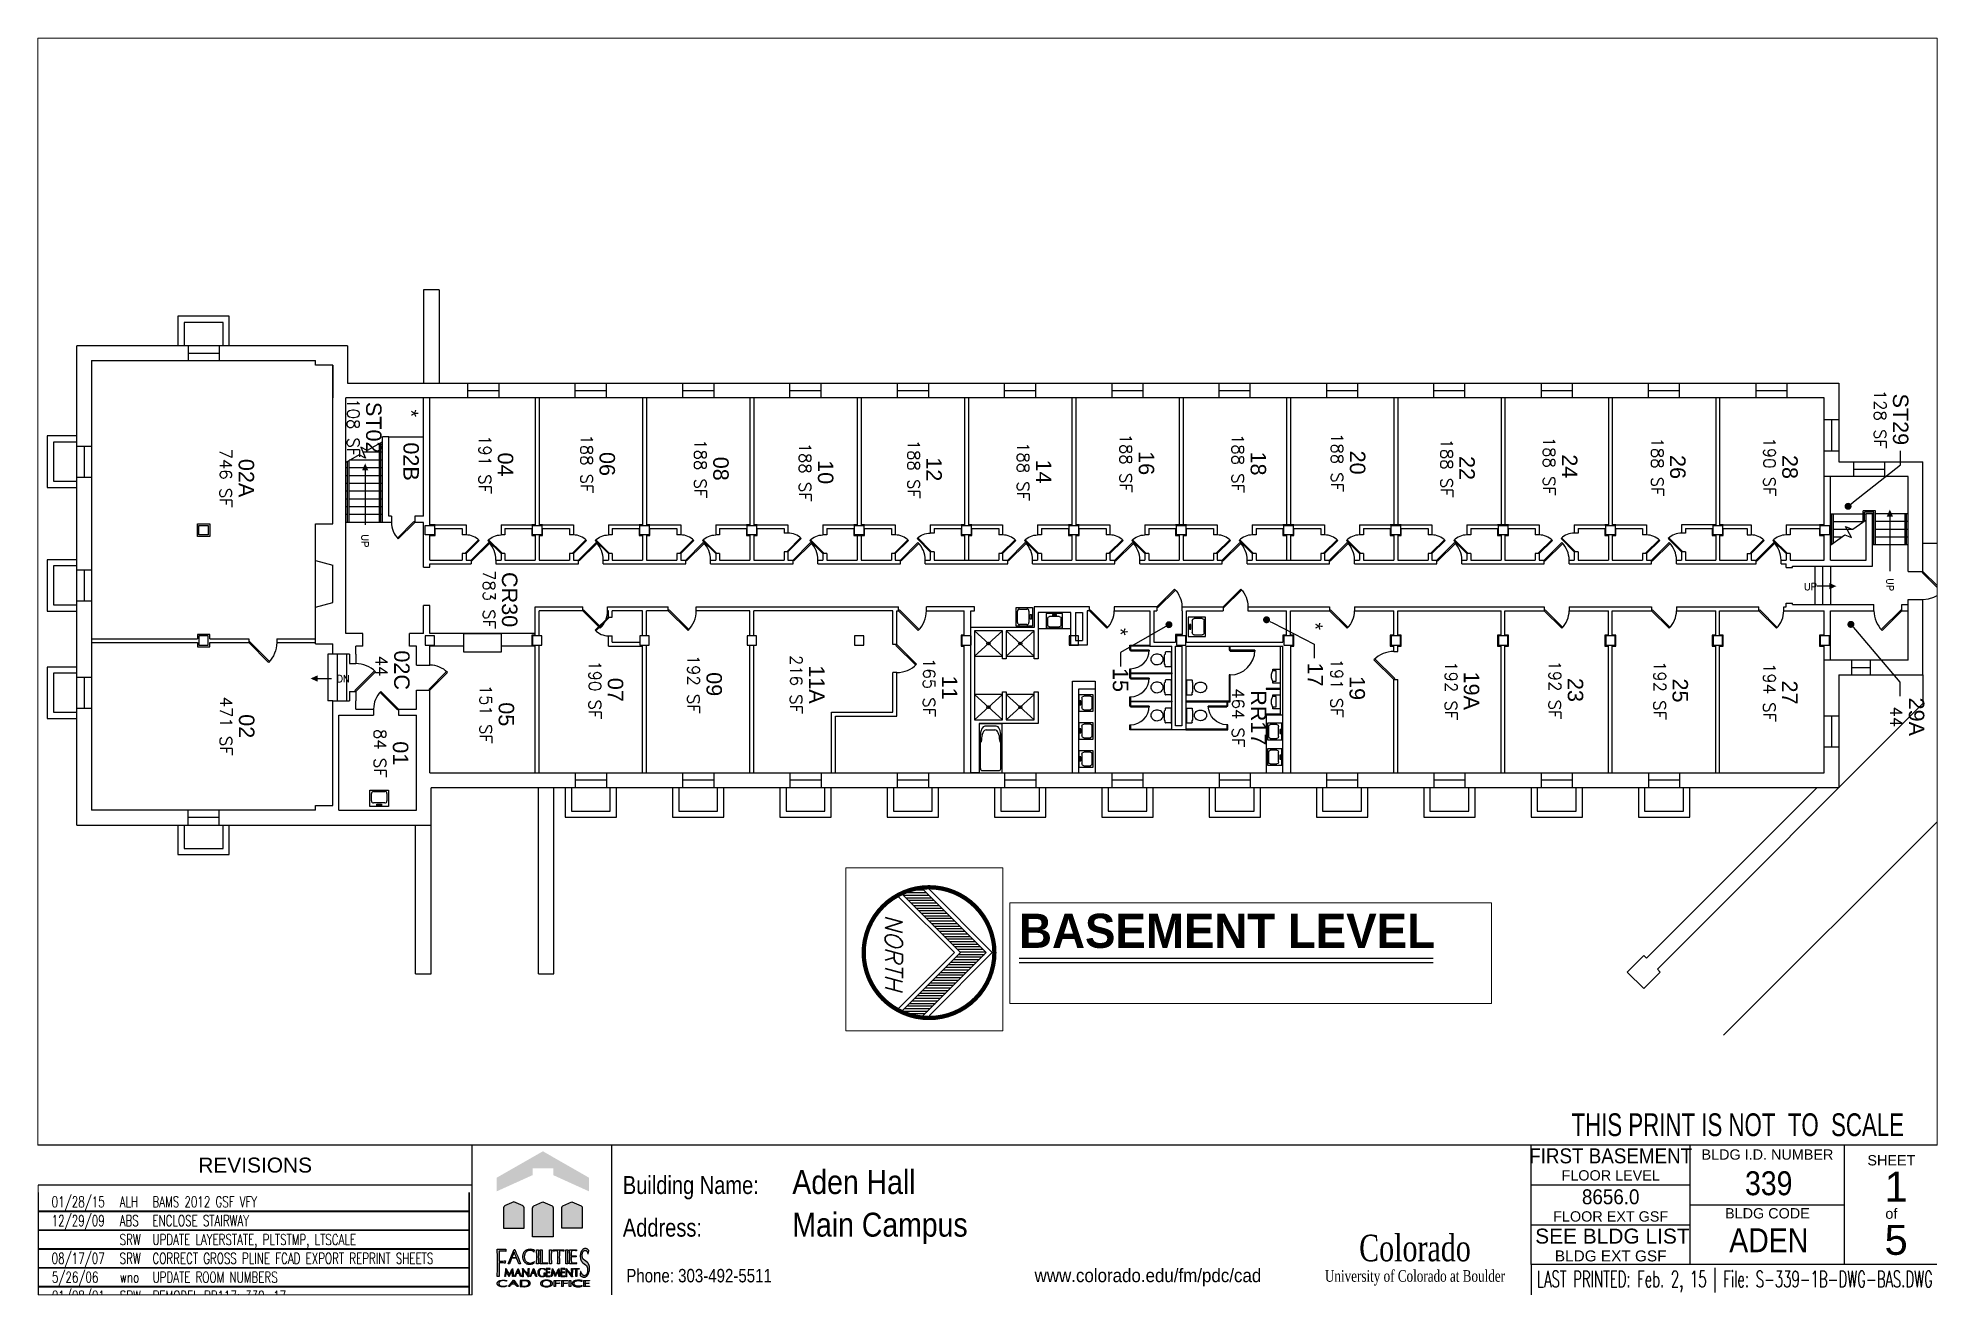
# Paper-space layout '11X17' of a CAD drawing. Extents: x 0 to 15.9, y 0 to 10.5.
# The model-space entities are those that its viewports show. They can reach past a viewport. Long polylines and large blocks are cut down to what shows.
import ezdxf
from ezdxf import colors
from ezdxf.entities.mleader import LeaderData, LeaderLine
from ezdxf.enums import TextEntityAlignment as Align
from ezdxf.math import Vec2, Vec3

# ---------------------------------------------------------------- set-up
doc = ezdxf.new("R2010")
doc.units = 0
doc.header["$MEASUREMENT"] = 0
doc.linetypes.add('HIDDEN', pattern=[0.375, 0.25, -0.125])
doc.layers.get('0').update_dxf_attribs({"linetype": 'CONTINUOUS'})
for name, color, linetype in [('A-ANNO-LEVL', 4, 'CONTINUOUS'), ('A-ANNO-NRTH', 4, 'CONTINUOUS'), ('A-ANNO-REVS', 1, 'CONTINUOUS'), ('A-ANNO-TTPS', 7, 'CONTINUOUS'), ('A-AREA-BOUN', 3, 'HIDDEN'), ('A-DOOR', 2, 'CONTINUOUS'), ('A-FLOR-LEVL', 3, 'CONTINUOUS'), ('A-FLOR-TPTN', 110, 'CONTINUOUS'), ('A-GLAZ', 2, 'CONTINUOUS'), ('A-SPAC-ANOT', 4, 'CONTINUOUS'), ('A-SPAC-RMNO', 4, 'CONTINUOUS'), ('A-SPAC-RMTW', 4, 'CONTINUOUS'), ('A-WALL', 7, 'CONTINUOUS'), ('CULOGO99', 7, 'CONTINUOUS'), ('L-SITE', 1, 'CONTINUOUS'), ('P-FIXT', 140, 'CONTINUOUS'), ('S-COLS', 5, 'CONTINUOUS')]:
    doc.layers.add(name, color=color, linetype=linetype)
doc.layers.add('A-AREA-VIEW', color=7, linetype='CONTINUOUS', plot=False)
doc.styles.add('CULOGO99', font='GARA.TTF', dxfattribs={"width": 0.85})
doc.styles.add('FAI1', font='arial.ttf')
doc.styles.add('FPTB2', font='arial.ttf', dxfattribs={"width": 0.8})
doc.styles.add('LEVELTXT', font='bold.shx', dxfattribs={"height": 0.25})
doc.styles.add('REVISION', font='simplex', dxfattribs={"width": 0.7})
doc.styles.add('REVS', font='romans.shx', dxfattribs={"width": 0.7})
doc.styles.add('ROMANS', font='ROMANS.shx')
doc.styles.add('SCALETXT', font='simplex.shx', dxfattribs={"oblique": 15, "height": 0.125})
doc.styles.add('SIMPLEX', font='simplex')
doc.styles.add('STMP', font='romans', dxfattribs={"width": 0.6, "height": 0.09375})
doc.styles.add('TTPS-ATTR', font='arial.ttf', dxfattribs={"width": 0.9})

psp = doc.layouts.new('11X17')

msp = doc.modelspace()

# ---------------------------------------------------------------- texts
at = {"layer": 'A-FLOR-LEVL', "style": 'SIMPLEX'}
for p in [(1190.8, 2741.5), (1134.4, 780.5)]:
    msp.add_text('UP', height=9, dxfattribs=at).set_placement(p)
for s, p in [('UP', (1206.1, 2635.7)), ('DN', (1324.6, 748.8))]:
    msp.add_text(s, height=9, rotation=90, dxfattribs=at).set_placement(p)
at = {"layer": 'A-SPAC-ANOT', "style": 'ROMANS'}
for s, p in [('44', (1368.9, 2746.2)), ('128 SF', (986.6, 2725.8)), ('190 SF', (1047.8, 2583.5)), ('194 SF', (1337.7, 2583.4)), ('188 SF', (1047.9, 2439.3)), ('192 SF', (1335.1, 2442.3)), ('192 SF', (1334.4, 2307.6)), ('188 SF', (1047, 2300.3)), ('188 SF', (1049.2, 2168.4)), ('192 SF', (1335.4, 2174)), ('188 SF', (1042.2, 2027.5)), ('191 SF', (1332, 2027)), ('188 SF', (1043.4, 1899.9)), ('464 SF', (1370.2, 1900.2)), ('188 SF', (1042.9, 1755.9)), ('188 SF', (1053.7, 1623.9)), ('165 SF', (1331.4, 1502.9)), ('188 SF', (1050.8, 1483)), ('188 SF', (1054.5, 1343.4)), ('216 SF', (1327.3, 1332)), ('188 SF', (1050.1, 1208.7)), ('192 SF', (1327, 1200)), ('188 SF', (1044, 1062.6)), ('190 SF', (1334.2, 1073.2)), ('783 SF', (1218.3, 937.1)), ('191 SF', (1044.7, 931.7)), ('151 SF', (1365.7, 932.9)), ('44 ', (1309, 798.5)), ('84 SF', (1415.8, 796.8)), ('108 SF', (997.4, 762.4)), ('746 SF', (1062.1, 598.4)), ('471 SF', (1381, 598.8))]:
    msp.add_text(s, height=15.51, dxfattribs=at).set_placement(p, align=Align.CENTER)

# ---------------------------------------------------------------- blocks, each defined once
blk = doc.blocks.new('fppltstmp')
at = {"style": 'STMP', "width": 0.6}
blk.add_text('LAST PRINTED: Feb. 2, 15 | File: S-339-1B-DWG-BAS.DWG', height=0.13515, dxfattribs=at).set_placement((0.048, 0.065))
blk = doc.blocks.new('CADLOGO-TTPS')
at = {"layer": 'A-ANNO-TTPS'}
h = blk.add_hatch(color=256, dxfattribs=at)
h.paths.add_polyline_path([(0.385, -1.102), (0.385, -1.103), (0.385, -1.105), (0.378, -1.104), (0.372, -1.104), (0.365, -1.104), (0.358, -1.104), (0.351, -1.104), (0.352, -1.112), (0.352, -1.119), (0.352, -1.127), (0.358, -1.127), (0.365, -1.127), (0.371, -1.127), (0.377, -1.127), (0.383, -1.126), (0.389, -1.126), (0.389, -1.127), (0.388, -1.128), (0.389, -1.129), (0.389, -1.13), (0.381, -1.13), (0.372, -1.13), (0.364, -1.13), (0.356, -1.13), (0.348, -1.13), (0.34, -1.13), (0.34, -1.123), (0.341, -1.115), (0.341, -1.108), (0.341, -1.1), (0.341, -1.093), (0.34, -1.085), (0.34, -1.078), (0.35, -1.078), (0.359, -1.078), (0.369, -1.078), (0.378, -1.078), (0.388, -1.078), (0.388, -1.079), (0.388, -1.081), (0.388, -1.082), (0.382, -1.082), (0.376, -1.082), (0.37, -1.081), (0.364, -1.081), (0.358, -1.082), (0.352, -1.082), (0.352, -1.091), (0.351, -1.101), (0.363, -1.101), (0.374, -1.101), (0.385, -1.1)])
h.paths.add_polyline_path([(0.266, -1.089), (0.268, -1.088), (0.269, -1.086), (0.271, -1.085), (0.273, -1.084), (0.275, -1.083), (0.277, -1.082), (0.279, -1.082), (0.281, -1.081), (0.284, -1.081), (0.286, -1.08), (0.289, -1.08), (0.292, -1.08), (0.295, -1.08), (0.297, -1.08), (0.3, -1.08), (0.303, -1.08), (0.306, -1.08), (0.308, -1.081), (0.311, -1.081), (0.313, -1.082), (0.315, -1.082), (0.317, -1.083), (0.319, -1.084), (0.32, -1.084), (0.322, -1.085), (0.324, -1.086), (0.327, -1.08), (0.323, -1.079), (0.319, -1.078), (0.315, -1.078), (0.312, -1.077), (0.308, -1.077), (0.304, -1.077), (0.3, -1.077), (0.296, -1.077), (0.292, -1.077), (0.288, -1.077), (0.284, -1.078), (0.281, -1.078), (0.277, -1.079), (0.274, -1.079), (0.271, -1.08), (0.269, -1.08), (0.266, -1.081), (0.264, -1.082), (0.262, -1.083), (0.26, -1.084), (0.258, -1.085), (0.256, -1.086), (0.254, -1.088), (0.253, -1.089), (0.251, -1.09), (0.25, -1.092), (0.249, -1.093), (0.248, -1.095), (0.247, -1.097), (0.246, -1.099), (0.246, -1.1), (0.245, -1.102), (0.245, -1.104), (0.245, -1.106), (0.246, -1.108), (0.246, -1.109), (0.247, -1.111), (0.248, -1.113), (0.249, -1.115), (0.25, -1.116), (0.251, -1.118), (0.253, -1.119), (0.254, -1.121), (0.256, -1.122), (0.258, -1.123), (0.26, -1.125), (0.262, -1.126), (0.264, -1.127), (0.266, -1.128), (0.269, -1.128), (0.271, -1.129), (0.274, -1.13), (0.277, -1.13), (0.28, -1.131), (0.283, -1.131), (0.285, -1.131), (0.289, -1.132), (0.292, -1.132), (0.296, -1.132), (0.299, -1.132), (0.302, -1.131), (0.306, -1.131), (0.309, -1.131), (0.312, -1.13), (0.315, -1.13), (0.319, -1.129), (0.322, -1.128), (0.325, -1.127), (0.327, -1.122), (0.325, -1.123), (0.322, -1.124), (0.319, -1.125), (0.315, -1.126), (0.312, -1.127), (0.31, -1.127), (0.307, -1.128), (0.305, -1.128), (0.302, -1.128), (0.299, -1.128), (0.297, -1.128), (0.294, -1.128), (0.291, -1.128), (0.289, -1.128), (0.286, -1.128), (0.284, -1.127), (0.281, -1.126), (0.279, -1.126), (0.277, -1.125), (0.274, -1.124), (0.272, -1.123), (0.271, -1.122), (0.269, -1.121), (0.267, -1.12), (0.266, -1.119), (0.264, -1.117), (0.263, -1.116), (0.262, -1.115), (0.261, -1.113), (0.261, -1.111), (0.26, -1.109), (0.26, -1.107), (0.259, -1.105), (0.26, -1.103), (0.26, -1.101), (0.26, -1.099), (0.261, -1.097), (0.262, -1.096), (0.263, -1.094), (0.264, -1.092), (0.265, -1.09)])
h.paths.add_polyline_path([(0.226, -1.078), (0.229, -1.078), (0.233, -1.078), (0.232, -1.085), (0.232, -1.093), (0.232, -1.1), (0.232, -1.108), (0.232, -1.115), (0.232, -1.123), (0.233, -1.13), (0.23, -1.13), (0.227, -1.13), (0.225, -1.13), (0.222, -1.13), (0.219, -1.13), (0.22, -1.123), (0.22, -1.115), (0.22, -1.108), (0.22, -1.1), (0.22, -1.093), (0.22, -1.085), (0.219, -1.078), (0.223, -1.078)])
h.paths.add_polyline_path([(0.168, -1.091), (0.168, -1.101), (0.18, -1.101), (0.192, -1.101), (0.204, -1.1), (0.204, -1.102), (0.203, -1.103), (0.203, -1.105), (0.196, -1.104), (0.189, -1.104), (0.182, -1.104), (0.175, -1.104), (0.168, -1.104), (0.168, -1.111), (0.168, -1.117), (0.168, -1.124), (0.169, -1.13), (0.165, -1.13), (0.162, -1.13), (0.159, -1.13), (0.156, -1.13), (0.157, -1.123), (0.157, -1.115), (0.157, -1.108), (0.157, -1.1), (0.157, -1.093), (0.157, -1.085), (0.156, -1.078), (0.166, -1.078), (0.176, -1.078), (0.187, -1.078), (0.197, -1.078), (0.207, -1.078), (0.207, -1.079), (0.207, -1.081), (0.207, -1.082), (0.2, -1.082), (0.194, -1.082), (0.188, -1.082), (0.181, -1.081), (0.175, -1.082), (0.169, -1.082)])
h.paths.add_polyline_path([(0.118, -1.081), (0.112, -1.082), (0.105, -1.082), (0.105, -1.091), (0.104, -1.101), (0.117, -1.101), (0.129, -1.101), (0.141, -1.1), (0.14, -1.102), (0.14, -1.103), (0.14, -1.105), (0.133, -1.104), (0.126, -1.104), (0.119, -1.104), (0.112, -1.104), (0.104, -1.104), (0.104, -1.111), (0.105, -1.117), (0.105, -1.124), (0.105, -1.13), (0.102, -1.13), (0.099, -1.13), (0.096, -1.13), (0.093, -1.13), (0.094, -1.123), (0.094, -1.115), (0.094, -1.108), (0.094, -1.1), (0.094, -1.093), (0.094, -1.085), (0.093, -1.078), (0.103, -1.078), (0.113, -1.078), (0.123, -1.078), (0.134, -1.078), (0.144, -1.078), (0.143, -1.079), (0.143, -1.081), (0.144, -1.082), (0.137, -1.082), (0.131, -1.082), (0.125, -1.082)])
h.paths.add_polyline_path([(-0.008, -1.123), (-0.005, -1.124), (-0.003, -1.125), (-0.001, -1.126), (0.002, -1.127), (0.004, -1.128), (0.007, -1.129), (0.01, -1.129), (0.013, -1.13), (0.016, -1.13), (0.019, -1.131), (0.022, -1.131), (0.025, -1.131), (0.029, -1.131), (0.032, -1.131), (0.035, -1.131), (0.038, -1.131), (0.042, -1.131), (0.045, -1.13), (0.048, -1.13), (0.051, -1.129), (0.053, -1.129), (0.056, -1.128), (0.058, -1.127), (0.061, -1.126), (0.063, -1.125), (0.065, -1.124), (0.067, -1.123), (0.069, -1.122), (0.071, -1.121), (0.073, -1.119), (0.074, -1.118), (0.076, -1.117), (0.077, -1.115), (0.078, -1.114), (0.079, -1.112), (0.079, -1.11), (0.08, -1.109), (0.08, -1.107), (0.08, -1.105), (0.08, -1.103), (0.08, -1.102), (0.08, -1.1), (0.079, -1.098), (0.079, -1.096), (0.078, -1.095), (0.077, -1.093), (0.076, -1.092), (0.074, -1.09), (0.073, -1.089), (0.071, -1.088), (0.07, -1.086), (0.068, -1.085), (0.066, -1.084), (0.063, -1.083), (0.061, -1.082), (0.059, -1.081), (0.056, -1.08), (0.053, -1.079), (0.051, -1.079), (0.048, -1.078), (0.045, -1.077), (0.042, -1.077), (0.038, -1.077), (0.035, -1.077), (0.032, -1.076), (0.029, -1.076), (0.025, -1.077), (0.022, -1.077), (0.019, -1.077), (0.016, -1.077), (0.013, -1.078), (0.01, -1.079), (0.007, -1.079), (0.004, -1.08), (0.002, -1.081), (-0.001, -1.082), (-0.003, -1.083), (-0.005, -1.084), (-0.008, -1.085), (-0.01, -1.086), (-0.011, -1.087), (-0.013, -1.089), (-0.015, -1.09), (-0.016, -1.092), (-0.017, -1.093), (-0.018, -1.095), (-0.019, -1.096), (-0.02, -1.098), (-0.02, -1.1), (-0.021, -1.102), (-0.021, -1.103), (-0.021, -1.105), (-0.021, -1.107), (-0.02, -1.109), (-0.02, -1.11), (-0.019, -1.112), (-0.018, -1.114), (-0.017, -1.115), (-0.016, -1.117), (-0.015, -1.118), (-0.013, -1.119), (-0.011, -1.121), (-0.009, -1.122)])
h.paths.add_polyline_path([(0.021, -1.128), (0.024, -1.128), (0.027, -1.128), (0.03, -1.128), (0.033, -1.128), (0.036, -1.128), (0.038, -1.128), (0.041, -1.127), (0.043, -1.127), (0.046, -1.126), (0.048, -1.126), (0.05, -1.125), (0.052, -1.124), (0.054, -1.123), (0.056, -1.122), (0.058, -1.121), (0.059, -1.12), (0.06, -1.118), (0.062, -1.117), (0.063, -1.115), (0.064, -1.113), (0.065, -1.111), (0.065, -1.11), (0.066, -1.108), (0.066, -1.106), (0.066, -1.104), (0.066, -1.102), (0.066, -1.101), (0.065, -1.099), (0.065, -1.097), (0.064, -1.095), (0.063, -1.093), (0.062, -1.092), (0.06, -1.09), (0.059, -1.089), (0.058, -1.088), (0.057, -1.087), (0.055, -1.086), (0.053, -1.085), (0.051, -1.084), (0.049, -1.083), (0.047, -1.082), (0.045, -1.081), (0.043, -1.081), (0.041, -1.08), (0.038, -1.08), (0.036, -1.08), (0.033, -1.08), (0.03, -1.08), (0.027, -1.08), (0.024, -1.08), (0.021, -1.08), (0.019, -1.08), (0.016, -1.081), (0.014, -1.081), (0.012, -1.082), (0.01, -1.083), (0.008, -1.084), (0.006, -1.085), (0.004, -1.086), (0.003, -1.087), (0.002, -1.088), (0, -1.089), (-0.001, -1.09), (-0.002, -1.092), (-0.003, -1.093), (-0.004, -1.095), (-0.005, -1.097), (-0.006, -1.099), (-0.006, -1.101), (-0.007, -1.102), (-0.007, -1.104), (-0.007, -1.106), (-0.006, -1.108), (-0.006, -1.11), (-0.005, -1.111), (-0.004, -1.113), (-0.003, -1.115), (-0.002, -1.117), (-0.001, -1.118), (0, -1.12), (0.002, -1.121), (0.003, -1.122), (0.005, -1.123), (0.007, -1.124), (0.009, -1.125), (0.011, -1.126), (0.014, -1.126), (0.016, -1.127), (0.019, -1.127)], flags=16)
h.paths.add_polyline_path([(-0.123, -1.125), (-0.121, -1.124), (-0.119, -1.123), (-0.117, -1.121), (-0.115, -1.12), (-0.113, -1.119), (-0.112, -1.117), (-0.11, -1.116), (-0.109, -1.114), (-0.108, -1.112), (-0.107, -1.111), (-0.106, -1.109), (-0.106, -1.107), (-0.106, -1.105), (-0.105, -1.103), (-0.106, -1.102), (-0.106, -1.1), (-0.106, -1.098), (-0.107, -1.096), (-0.108, -1.094), (-0.109, -1.092), (-0.11, -1.09), (-0.111, -1.089), (-0.112, -1.087), (-0.114, -1.086), (-0.116, -1.085), (-0.117, -1.084), (-0.119, -1.083), (-0.121, -1.082), (-0.124, -1.081), (-0.126, -1.081), (-0.128, -1.08), (-0.131, -1.079), (-0.133, -1.079), (-0.136, -1.078), (-0.138, -1.078), (-0.141, -1.078), (-0.144, -1.078), (-0.146, -1.078), (-0.148, -1.078), (-0.162, -1.078), (-0.175, -1.078), (-0.189, -1.078), (-0.19, -1.078), (-0.19, -1.085), (-0.19, -1.093), (-0.189, -1.1), (-0.189, -1.108), (-0.19, -1.115), (-0.19, -1.123), (-0.19, -1.13), (-0.187, -1.13), (-0.183, -1.13), (-0.176, -1.13), (-0.17, -1.13), (-0.164, -1.13), (-0.159, -1.131), (-0.155, -1.131), (-0.15, -1.13), (-0.146, -1.13), (-0.142, -1.13), (-0.139, -1.13), (-0.136, -1.129), (-0.133, -1.128), (-0.13, -1.128), (-0.128, -1.127), (-0.125, -1.126)])
h.paths.add_polyline_path([(-0.144, -1.127), (-0.142, -1.126), (-0.14, -1.126), (-0.137, -1.125), (-0.135, -1.124), (-0.133, -1.123), (-0.131, -1.122), (-0.129, -1.121), (-0.127, -1.12), (-0.126, -1.119), (-0.125, -1.118), (-0.123, -1.117), (-0.122, -1.115), (-0.121, -1.113), (-0.12, -1.112), (-0.119, -1.11), (-0.119, -1.108), (-0.118, -1.106), (-0.118, -1.104), (-0.118, -1.102), (-0.119, -1.1), (-0.119, -1.098), (-0.12, -1.096), (-0.12, -1.095), (-0.122, -1.093), (-0.122, -1.091), (-0.124, -1.09), (-0.125, -1.089), (-0.126, -1.088), (-0.128, -1.087), (-0.13, -1.086), (-0.132, -1.085), (-0.134, -1.084), (-0.136, -1.083), (-0.138, -1.083), (-0.141, -1.082), (-0.143, -1.082), (-0.145, -1.082), (-0.148, -1.081), (-0.151, -1.081), (-0.154, -1.081), (-0.16, -1.081), (-0.166, -1.081), (-0.172, -1.082), (-0.178, -1.082), (-0.179, -1.09), (-0.179, -1.097), (-0.179, -1.104), (-0.179, -1.112), (-0.179, -1.119), (-0.178, -1.127), (-0.166, -1.128), (-0.162, -1.128), (-0.158, -1.128), (-0.155, -1.128), (-0.151, -1.128), (-0.148, -1.127)], flags=16)
h.paths.add_polyline_path([(-0.226, -1.117), (-0.231, -1.11), (-0.239, -1.11), (-0.248, -1.11), (-0.257, -1.11), (-0.265, -1.11), (-0.27, -1.117), (-0.274, -1.124), (-0.279, -1.13), (-0.281, -1.13), (-0.283, -1.13), (-0.286, -1.13), (-0.288, -1.13), (-0.246, -1.077), (-0.243, -1.077), (-0.233, -1.09), (-0.223, -1.104), (-0.213, -1.117), (-0.203, -1.13), (-0.206, -1.13), (-0.208, -1.13), (-0.211, -1.13), (-0.214, -1.13), (-0.216, -1.13), (-0.221, -1.124)])
h.paths.add_polyline_path([(-0.247, -1.107), (-0.24, -1.107), (-0.233, -1.107), (-0.24, -1.097), (-0.248, -1.087), (-0.255, -1.097), (-0.262, -1.107), (-0.255, -1.107)], flags=16)
h.paths.add_polyline_path([(-0.383, -1.104), (-0.383, -1.102), (-0.382, -1.1), (-0.382, -1.099), (-0.381, -1.097), (-0.38, -1.095), (-0.379, -1.093), (-0.378, -1.092), (-0.377, -1.09), (-0.375, -1.089), (-0.374, -1.088), (-0.372, -1.086), (-0.37, -1.085), (-0.368, -1.084), (-0.366, -1.083), (-0.364, -1.082), (-0.362, -1.081), (-0.359, -1.08), (-0.357, -1.08), (-0.354, -1.079), (-0.351, -1.079), (-0.348, -1.078), (-0.344, -1.078), (-0.34, -1.077), (-0.336, -1.077), (-0.332, -1.077), (-0.328, -1.077), (-0.324, -1.077), (-0.32, -1.077), (-0.317, -1.077), (-0.313, -1.078), (-0.309, -1.078), (-0.305, -1.079), (-0.302, -1.08), (-0.304, -1.086), (-0.306, -1.085), (-0.308, -1.084), (-0.309, -1.084), (-0.311, -1.083), (-0.313, -1.082), (-0.315, -1.082), (-0.317, -1.081), (-0.32, -1.081), (-0.322, -1.08), (-0.325, -1.08), (-0.328, -1.08), (-0.331, -1.08), (-0.333, -1.08), (-0.336, -1.08), (-0.339, -1.08), (-0.342, -1.08), (-0.344, -1.081), (-0.347, -1.081), (-0.349, -1.082), (-0.351, -1.082), (-0.353, -1.083), (-0.355, -1.084), (-0.357, -1.085), (-0.359, -1.086), (-0.36, -1.088), (-0.362, -1.089), (-0.363, -1.09), (-0.364, -1.092), (-0.365, -1.094), (-0.366, -1.096), (-0.367, -1.097), (-0.368, -1.099), (-0.368, -1.101), (-0.369, -1.103), (-0.369, -1.105), (-0.368, -1.107), (-0.368, -1.109), (-0.367, -1.111), (-0.367, -1.113), (-0.366, -1.115), (-0.365, -1.116), (-0.364, -1.117), (-0.362, -1.119), (-0.361, -1.12), (-0.359, -1.121), (-0.357, -1.122), (-0.356, -1.123), (-0.354, -1.124), (-0.351, -1.125), (-0.349, -1.126), (-0.347, -1.126), (-0.344, -1.127), (-0.342, -1.128), (-0.339, -1.128), (-0.337, -1.128), (-0.334, -1.128), (-0.331, -1.128), (-0.329, -1.128), (-0.326, -1.128), (-0.323, -1.128), (-0.321, -1.128), (-0.318, -1.127), (-0.316, -1.127), (-0.313, -1.126), (-0.309, -1.125), (-0.306, -1.124), (-0.303, -1.123), (-0.301, -1.122), (-0.303, -1.127), (-0.306, -1.128), (-0.31, -1.129), (-0.313, -1.13), (-0.316, -1.13), (-0.319, -1.131), (-0.322, -1.131), (-0.326, -1.131), (-0.329, -1.132), (-0.333, -1.132), (-0.336, -1.132), (-0.339, -1.132), (-0.343, -1.131), (-0.346, -1.131), (-0.348, -1.131), (-0.351, -1.13), (-0.354, -1.13), (-0.357, -1.129), (-0.359, -1.128), (-0.362, -1.128), (-0.364, -1.127), (-0.366, -1.126), (-0.368, -1.125), (-0.37, -1.123), (-0.372, -1.122), (-0.374, -1.121), (-0.375, -1.119), (-0.377, -1.118), (-0.378, -1.116), (-0.379, -1.115), (-0.38, -1.113), (-0.381, -1.111), (-0.382, -1.109), (-0.382, -1.108), (-0.383, -1.106)])
h.paths.add_polyline_path([(0.299, -0.985), (0.294, -0.984), (0.289, -0.984), (0.284, -0.984), (0.283, -0.996), (0.283, -1.009), (0.283, -1.022), (0.283, -1.035), (0.284, -1.047), (0.281, -1.047), (0.278, -1.047), (0.276, -1.047), (0.276, -1.035), (0.276, -1.022), (0.276, -1.009), (0.276, -0.996), (0.276, -0.984), (0.27, -0.984), (0.265, -0.984), (0.26, -0.985), (0.255, -0.986), (0.256, -0.984), (0.256, -0.981), (0.255, -0.979), (0.28, -0.979), (0.304, -0.979), (0.304, -0.981), (0.304, -0.984), (0.304, -0.986)])
h.paths.add_polyline_path([(0.222, -1.01), (0.231, -1.02), (0.241, -1.03), (0.241, -1.017), (0.241, -1.004), (0.24, -0.991), (0.24, -0.978), (0.242, -0.979), (0.243, -0.979), (0.245, -0.979), (0.247, -0.978), (0.246, -0.992), (0.246, -1.006), (0.245, -1.021), (0.245, -1.035), (0.246, -1.049), (0.243, -1.049), (0.236, -1.039), (0.229, -1.03), (0.222, -1.021), (0.214, -1.012), (0.206, -1.004), (0.198, -0.995), (0.198, -1.006), (0.198, -1.016), (0.198, -1.027), (0.198, -1.037), (0.198, -1.048), (0.197, -1.048), (0.195, -1.048), (0.194, -1.048), (0.192, -1.048), (0.193, -1.034), (0.193, -1.02), (0.193, -1.006), (0.193, -0.992), (0.193, -0.978), (0.195, -0.978), (0.203, -0.989), (0.212, -0.999)])
h.paths.add_polyline_path([(0.174, -1.042), (0.169, -1.043), (0.164, -1.043), (0.159, -1.042), (0.158, -1.028), (0.158, -1.013), (0.164, -1.013), (0.17, -1.013), (0.175, -1.013), (0.181, -1.014), (0.181, -1.011), (0.181, -1.008), (0.17, -1.009), (0.158, -1.009), (0.158, -0.996), (0.159, -0.984), (0.165, -0.983), (0.171, -0.984), (0.177, -0.984), (0.183, -0.984), (0.183, -0.982), (0.183, -0.979), (0.175, -0.979), (0.167, -0.979), (0.159, -0.979), (0.15, -0.979), (0.151, -0.993), (0.151, -1.006), (0.151, -1.02), (0.151, -1.034), (0.15, -1.047), (0.159, -1.047), (0.167, -1.047), (0.175, -1.047), (0.183, -1.047), (0.183, -1.045), (0.183, -1.043), (0.183, -1.041), (0.179, -1.042)])
h.paths.add_polyline_path([(0.134, -0.978), (0.136, -0.995), (0.138, -1.013), (0.14, -1.03), (0.142, -1.047), (0.139, -1.047), (0.136, -1.047), (0.133, -1.047), (0.132, -1.035), (0.131, -1.022), (0.13, -1.009), (0.128, -0.997), (0.123, -1.006), (0.118, -1.016), (0.113, -1.026), (0.109, -1.036), (0.104, -1.047), (0.104, -1.047), (0.098, -1.034), (0.092, -1.022), (0.086, -1.01), (0.08, -0.998), (0.078, -1.008), (0.077, -1.018), (0.076, -1.028), (0.076, -1.037), (0.075, -1.047), (0.073, -1.047), (0.071, -1.047), (0.069, -1.047), (0.072, -1.03), (0.074, -1.013), (0.076, -0.995), (0.079, -0.978), (0.079, -0.978), (0.086, -0.991), (0.092, -1.005), (0.099, -1.018), (0.106, -1.032), (0.113, -1.018), (0.12, -1.005), (0.127, -0.991), (0.134, -0.978)])
h.paths.add_polyline_path([(0.051, -1.042), (0.046, -1.043), (0.041, -1.043), (0.036, -1.042), (0.035, -1.028), (0.035, -1.013), (0.041, -1.013), (0.046, -1.013), (0.052, -1.013), (0.058, -1.014), (0.058, -1.011), (0.058, -1.008), (0.046, -1.009), (0.035, -1.009), (0.035, -0.996), (0.036, -0.984), (0.042, -0.983), (0.048, -0.984), (0.054, -0.984), (0.06, -0.984), (0.06, -0.982), (0.06, -0.979), (0.052, -0.979), (0.044, -0.979), (0.035, -0.979), (0.027, -0.979), (0.028, -0.993), (0.028, -1.006), (0.028, -1.02), (0.028, -1.034), (0.027, -1.047), (0.036, -1.047), (0.044, -1.047), (0.052, -1.047), (0.06, -1.047), (0.06, -1.045), (0.06, -1.043), (0.06, -1.041), (0.055, -1.042)])
h.paths.add_polyline_path([(-0.031, -1.04), (-0.033, -1.038), (-0.035, -1.035), (-0.036, -1.033), (-0.037, -1.03), (-0.039, -1.027), (-0.04, -1.024), (-0.04, -1.021), (-0.041, -1.018), (-0.041, -1.015), (-0.041, -1.012), (-0.041, -1.009), (-0.041, -1.006), (-0.04, -1.003), (-0.039, -1), (-0.038, -0.997), (-0.037, -0.994), (-0.035, -0.992), (-0.034, -0.989), (-0.032, -0.987), (-0.03, -0.985), (-0.027, -0.983), (-0.025, -0.982), (-0.023, -0.981), (-0.02, -0.98), (-0.016, -0.979), (-0.013, -0.978), (-0.009, -0.978), (-0.005, -0.978), (-0.002, -0.978), (0.002, -0.978), (0.005, -0.978), (0.009, -0.979), (0.011, -0.98), (0.014, -0.981), (0.016, -0.982), (0.019, -0.983), (0.018, -0.985), (0.018, -0.987), (0.017, -0.99), (0.017, -0.992), (0.016, -0.99), (0.014, -0.988), (0.012, -0.987), (0.01, -0.986), (0.008, -0.984), (0.005, -0.983), (0.002, -0.982), (-0.001, -0.982), (-0.004, -0.981), (-0.007, -0.981), (-0.01, -0.981), (-0.013, -0.982), (-0.016, -0.982), (-0.017, -0.983), (-0.019, -0.984), (-0.021, -0.986), (-0.023, -0.987), (-0.024, -0.989), (-0.026, -0.991), (-0.027, -0.993), (-0.028, -0.995), (-0.029, -0.998), (-0.03, -1.001), (-0.031, -1.004), (-0.031, -1.007), (-0.032, -1.011), (-0.032, -1.014), (-0.031, -1.017), (-0.031, -1.02), (-0.03, -1.024), (-0.03, -1.027), (-0.029, -1.029), (-0.028, -1.031), (-0.026, -1.033), (-0.025, -1.035), (-0.023, -1.037), (-0.022, -1.039), (-0.02, -1.04), (-0.018, -1.042), (-0.016, -1.043), (-0.013, -1.043), (-0.011, -1.044), (-0.009, -1.044), (-0.006, -1.045), (-0.003, -1.044), (0, -1.044), (0.004, -1.044), (0.007, -1.043), (0.01, -1.042), (0.01, -1.035), (0.01, -1.029), (0.01, -1.022), (0.01, -1.016), (0.013, -1.016), (0.016, -1.016), (0.019, -1.016), (0.018, -1.023), (0.018, -1.03), (0.018, -1.037), (0.018, -1.045), (0.014, -1.046), (0.01, -1.047), (0.006, -1.048), (0.002, -1.049), (-0.002, -1.049), (-0.006, -1.049), (-0.01, -1.049), (-0.014, -1.049), (-0.017, -1.048), (-0.019, -1.047), (-0.022, -1.046), (-0.025, -1.045), (-0.027, -1.044), (-0.029, -1.042)])
h.paths.add_polyline_path([(-0.092, -1.021), (-0.097, -1.034), (-0.101, -1.047), (-0.103, -1.047), (-0.105, -1.047), (-0.107, -1.047), (-0.079, -0.978), (-0.077, -0.978), (-0.068, -1.001), (-0.059, -1.024), (-0.05, -1.047), (-0.053, -1.047), (-0.056, -1.047), (-0.059, -1.047), (-0.064, -1.034), (-0.068, -1.021), (-0.076, -1.02), (-0.084, -1.02)])
h.paths.add_polyline_path([(-0.07, -1.017), (-0.075, -1.004), (-0.08, -0.991), (-0.085, -1.004), (-0.09, -1.017), (-0.083, -1.017), (-0.076, -1.017)], flags=16)
h.paths.add_polyline_path([(-0.12, -1.049), (-0.127, -1.039), (-0.134, -1.03), (-0.141, -1.021), (-0.149, -1.012), (-0.157, -1.004), (-0.164, -0.995), (-0.165, -1.006), (-0.165, -1.016), (-0.165, -1.027), (-0.165, -1.037), (-0.164, -1.048), (-0.166, -1.048), (-0.168, -1.048), (-0.169, -1.048), (-0.171, -1.048), (-0.17, -1.034), (-0.17, -1.02), (-0.169, -1.006), (-0.169, -0.992), (-0.17, -0.978), (-0.168, -0.978), (-0.159, -0.989), (-0.15, -0.999), (-0.141, -1.01), (-0.132, -1.02), (-0.122, -1.03), (-0.122, -1.017), (-0.122, -1.004), (-0.122, -0.991), (-0.123, -0.978), (-0.121, -0.979), (-0.119, -0.979), (-0.118, -0.979), (-0.116, -0.978), (-0.117, -0.992), (-0.117, -1.006), (-0.117, -1.021), (-0.117, -1.035), (-0.117, -1.049)])
h.paths.add_polyline_path([(-0.241, -0.888), (-0.232, -0.888), (-0.222, -0.887), (-0.232, -0.865), (-0.241, -0.843), (-0.25, -0.865), (-0.259, -0.887), (-0.25, -0.888)], flags=16)
h.paths.add_polyline_path([(-0.213, -1.017), (-0.206, -1.017), (-0.199, -1.017), (-0.204, -1.004), (-0.21, -0.991), (-0.215, -1.004), (-0.219, -1.017)], flags=16)
h.paths.add_polyline_path([(-0.193, -1.034), (-0.198, -1.021), (-0.206, -1.02), (-0.214, -1.02), (-0.221, -1.021), (-0.226, -1.034), (-0.23, -1.047), (-0.233, -1.047), (-0.235, -1.047), (-0.237, -1.047), (-0.208, -0.978), (-0.207, -0.978), (-0.198, -1.001), (-0.189, -1.024), (-0.179, -1.047), (-0.182, -1.047), (-0.185, -1.047), (-0.188, -1.047)])
h.paths.add_polyline_path([(-0.248, -1.03), (-0.245, -1.047), (-0.248, -1.047), (-0.251, -1.047), (-0.254, -1.047), (-0.255, -1.035), (-0.256, -1.022), (-0.257, -1.009), (-0.259, -0.997), (-0.264, -1.006), (-0.269, -1.016), (-0.274, -1.026), (-0.279, -1.036), (-0.283, -1.047), (-0.284, -1.047), (-0.289, -1.034), (-0.295, -1.022), (-0.301, -1.01), (-0.308, -0.998), (-0.309, -1.008), (-0.31, -1.018), (-0.311, -1.028), (-0.312, -1.037), (-0.312, -1.047), (-0.314, -1.047), (-0.316, -1.047), (-0.319, -1.047), (-0.316, -1.03), (-0.313, -1.013), (-0.311, -0.995), (-0.309, -0.978), (-0.308, -0.978), (-0.302, -0.991), (-0.295, -1.005), (-0.289, -1.018), (-0.282, -1.032), (-0.274, -1.018), (-0.267, -1.005), (-0.261, -0.991), (-0.254, -0.978), (-0.253, -0.978), (-0.252, -0.995), (-0.25, -1.013)])
h.paths.add_polyline_path([(0.389, -0.971), (0.389, -0.968), (0.389, -0.964), (0.388, -0.961), (0.387, -0.958), (0.386, -0.955), (0.386, -0.951), (0.384, -0.948), (0.383, -0.945), (0.382, -0.943), (0.381, -0.94), (0.379, -0.937), (0.378, -0.935), (0.376, -0.933), (0.374, -0.931), (0.373, -0.929), (0.371, -0.927), (0.369, -0.926), (0.347, -0.91), (0.345, -0.908), (0.343, -0.906), (0.341, -0.905), (0.339, -0.903), (0.337, -0.9), (0.336, -0.898), (0.335, -0.896), (0.333, -0.894), (0.332, -0.892), (0.331, -0.889), (0.331, -0.887), (0.33, -0.884), (0.329, -0.881), (0.329, -0.879), (0.328, -0.876), (0.328, -0.873), (0.328, -0.87), (0.328, -0.867), (0.328, -0.864), (0.328, -0.861), (0.329, -0.859), (0.329, -0.856), (0.33, -0.853), (0.331, -0.85), (0.331, -0.848), (0.332, -0.845), (0.333, -0.843), (0.335, -0.841), (0.336, -0.839), (0.337, -0.837), (0.338, -0.835), (0.34, -0.834), (0.341, -0.832), (0.343, -0.831), (0.345, -0.83), (0.346, -0.829), (0.348, -0.828), (0.349, -0.828), (0.351, -0.828), (0.353, -0.828), (0.355, -0.828), (0.356, -0.828), (0.358, -0.829), (0.36, -0.829), (0.361, -0.83), (0.363, -0.831), (0.364, -0.833), (0.366, -0.834), (0.367, -0.836), (0.369, -0.838), (0.37, -0.84), (0.371, -0.842), (0.372, -0.844), (0.373, -0.846), (0.374, -0.849), (0.375, -0.851), (0.375, -0.854), (0.376, -0.857), (0.378, -0.857), (0.379, -0.853), (0.379, -0.849), (0.38, -0.845), (0.381, -0.841), (0.382, -0.837), (0.383, -0.833), (0.384, -0.829), (0.382, -0.827), (0.38, -0.825), (0.378, -0.822), (0.376, -0.821), (0.373, -0.819), (0.371, -0.817), (0.369, -0.816), (0.367, -0.815), (0.364, -0.814), (0.362, -0.813), (0.359, -0.813), (0.357, -0.812), (0.354, -0.812), (0.352, -0.812), (0.35, -0.813), (0.347, -0.813), (0.345, -0.814), (0.342, -0.815), (0.34, -0.816), (0.338, -0.817), (0.335, -0.819), (0.333, -0.821), (0.331, -0.822), (0.329, -0.825), (0.327, -0.827), (0.325, -0.829), (0.324, -0.831), (0.322, -0.834), (0.321, -0.836), (0.32, -0.839), (0.318, -0.842), (0.317, -0.845), (0.316, -0.848), (0.315, -0.852), (0.314, -0.855), (0.314, -0.858), (0.313, -0.862), (0.313, -0.865), (0.312, -0.869), (0.312, -0.872), (0.312, -0.876), (0.312, -0.88), (0.312, -0.883), (0.313, -0.887), (0.313, -0.89), (0.314, -0.894), (0.314, -0.897), (0.315, -0.9), (0.316, -0.904), (0.317, -0.907), (0.318, -0.91), (0.319, -0.913), (0.321, -0.916), (0.322, -0.918), (0.324, -0.921), (0.325, -0.923), (0.327, -0.925), (0.329, -0.927), (0.331, -0.929), (0.332, -0.931), (0.334, -0.932), (0.356, -0.949), (0.358, -0.95), (0.36, -0.951), (0.361, -0.953), (0.363, -0.954), (0.364, -0.956), (0.366, -0.958), (0.367, -0.961), (0.368, -0.963), (0.369, -0.965), (0.37, -0.968), (0.371, -0.971), (0.372, -0.973), (0.373, -0.976), (0.373, -0.979), (0.374, -0.982), (0.374, -0.985), (0.374, -0.988), (0.374, -0.991), (0.374, -0.994), (0.374, -0.997), (0.374, -1), (0.374, -1.003), (0.373, -1.006), (0.373, -1.009), (0.372, -1.012), (0.371, -1.015), (0.37, -1.017), (0.369, -1.02), (0.368, -1.022), (0.367, -1.025), (0.366, -1.027), (0.364, -1.029), (0.363, -1.03), (0.361, -1.032), (0.36, -1.034), (0.358, -1.035), (0.356, -1.036), (0.355, -1.037), (0.353, -1.038), (0.351, -1.038), (0.349, -1.039), (0.347, -1.039), (0.346, -1.039), (0.344, -1.039), (0.342, -1.038), (0.34, -1.038), (0.338, -1.037), (0.337, -1.036), (0.335, -1.035), (0.333, -1.034), (0.332, -1.032), (0.33, -1.03), (0.329, -1.029), (0.328, -1.027), (0.326, -1.024), (0.324, -1.021), (0.322, -1.018), (0.321, -1.014), (0.319, -1.011), (0.318, -1.007), (0.317, -1.004), (0.314, -1.004), (0.314, -1.008), (0.313, -1.013), (0.313, -1.018), (0.312, -1.022), (0.311, -1.027), (0.311, -1.031), (0.31, -1.036), (0.312, -1.038), (0.314, -1.04), (0.317, -1.042), (0.32, -1.044), (0.322, -1.046), (0.325, -1.047), (0.327, -1.048), (0.33, -1.05), (0.333, -1.05), (0.336, -1.051), (0.338, -1.052), (0.341, -1.052), (0.344, -1.052), (0.346, -1.052), (0.349, -1.052), (0.351, -1.051), (0.353, -1.051), (0.356, -1.05), (0.358, -1.049), (0.36, -1.047), (0.362, -1.046), (0.364, -1.044), (0.367, -1.043), (0.369, -1.041), (0.371, -1.038), (0.372, -1.036), (0.374, -1.034), (0.376, -1.031), (0.378, -1.028), (0.379, -1.025), (0.381, -1.022), (0.382, -1.019), (0.383, -1.016), (0.384, -1.012), (0.385, -1.009), (0.386, -1.005), (0.387, -1.001), (0.388, -0.998), (0.388, -0.994), (0.389, -0.99), (0.389, -0.986), (0.389, -0.982), (0.39, -0.978), (0.389, -0.975)])
h.paths.add_polyline_path([(0.278, -0.872), (0.278, -0.875), (0.278, -0.879), (0.278, -0.882), (0.27, -0.882), (0.261, -0.881), (0.253, -0.881), (0.245, -0.881), (0.237, -0.881), (0.237, -0.907), (0.238, -0.932), (0.245, -0.932), (0.253, -0.932), (0.26, -0.932), (0.268, -0.932), (0.275, -0.931), (0.283, -0.93), (0.282, -0.932), (0.282, -0.935), (0.282, -0.938), (0.283, -0.94), (0.271, -0.94), (0.259, -0.939), (0.247, -0.939), (0.235, -0.94), (0.222, -0.94), (0.223, -0.921), (0.224, -0.901), (0.224, -0.881), (0.224, -0.862), (0.223, -0.842), (0.222, -0.822), (0.234, -0.823), (0.246, -0.823), (0.258, -0.823), (0.27, -0.823), (0.282, -0.822), (0.281, -0.825), (0.281, -0.829), (0.282, -0.832), (0.274, -0.831), (0.267, -0.83), (0.26, -0.83), (0.252, -0.83), (0.245, -0.83), (0.238, -0.831), (0.237, -0.852), (0.237, -0.874), (0.25, -0.874), (0.264, -0.873)])
h.paths.add_polyline_path([(0.206, -0.842), (0.206, -0.862), (0.206, -0.881), (0.206, -0.901), (0.206, -0.921), (0.207, -0.94), (0.203, -0.94), (0.199, -0.94), (0.195, -0.94), (0.191, -0.94), (0.191, -0.921), (0.192, -0.901), (0.192, -0.881), (0.192, -0.862), (0.191, -0.842), (0.191, -0.822), (0.195, -0.823), (0.199, -0.823), (0.203, -0.823), (0.207, -0.822)])
h.paths.add_polyline_path([(0.175, -0.822), (0.175, -0.826), (0.175, -0.83), (0.175, -0.834), (0.168, -0.833), (0.161, -0.832), (0.153, -0.831), (0.146, -0.831), (0.139, -0.831), (0.138, -0.849), (0.138, -0.867), (0.137, -0.885), (0.138, -0.904), (0.138, -0.922), (0.139, -0.94), (0.135, -0.94), (0.131, -0.94), (0.127, -0.94), (0.123, -0.94), (0.124, -0.922), (0.125, -0.904), (0.125, -0.885), (0.125, -0.867), (0.124, -0.849), (0.123, -0.831), (0.116, -0.831), (0.109, -0.831), (0.101, -0.832), (0.094, -0.833), (0.087, -0.834), (0.087, -0.83), (0.087, -0.826), (0.087, -0.822), (0.116, -0.823), (0.146, -0.823)])
h.paths.add_polyline_path([(0.07, -0.862), (0.07, -0.881), (0.07, -0.901), (0.071, -0.921), (0.071, -0.94), (0.067, -0.94), (0.063, -0.94), (0.059, -0.94), (0.055, -0.94), (0.056, -0.921), (0.056, -0.901), (0.056, -0.881), (0.056, -0.862), (0.056, -0.842), (0.055, -0.822), (0.059, -0.823), (0.063, -0.823), (0.067, -0.823), (0.071, -0.822), (0.071, -0.842)])
h.paths.add_polyline_path([(0.021, -0.933), (0.03, -0.932), (0.04, -0.931), (0.039, -0.934), (0.039, -0.938), (0.04, -0.941), (0.027, -0.941), (0.015, -0.94), (0.003, -0.94), (-0.01, -0.94), (-0.022, -0.94), (-0.021, -0.921), (-0.021, -0.901), (-0.02, -0.881), (-0.021, -0.862), (-0.021, -0.842), (-0.022, -0.822), (-0.018, -0.823), (-0.014, -0.823), (-0.009, -0.823), (-0.005, -0.822), (-0.006, -0.841), (-0.007, -0.859), (-0.007, -0.878), (-0.007, -0.896), (-0.007, -0.915), (-0.006, -0.933), (0.003, -0.933), (0.012, -0.933)])
h.paths.add_polyline_path([(-0.053, -0.921), (-0.052, -0.901), (-0.052, -0.881), (-0.052, -0.862), (-0.053, -0.842), (-0.054, -0.822), (-0.05, -0.823), (-0.045, -0.823), (-0.041, -0.823), (-0.037, -0.822), (-0.038, -0.842), (-0.038, -0.862), (-0.039, -0.881), (-0.038, -0.901), (-0.038, -0.921), (-0.037, -0.94), (-0.041, -0.94), (-0.045, -0.94), (-0.05, -0.94), (-0.054, -0.94)])
h.paths.add_polyline_path([(-0.139, -0.922), (-0.141, -0.92), (-0.143, -0.917), (-0.145, -0.914), (-0.147, -0.911), (-0.148, -0.908), (-0.149, -0.905), (-0.151, -0.901), (-0.152, -0.896), (-0.152, -0.892), (-0.153, -0.888), (-0.153, -0.883), (-0.153, -0.879), (-0.153, -0.875), (-0.152, -0.87), (-0.151, -0.866), (-0.15, -0.862), (-0.149, -0.858), (-0.148, -0.853), (-0.146, -0.849), (-0.144, -0.846), (-0.143, -0.844), (-0.141, -0.841), (-0.139, -0.839), (-0.137, -0.836), (-0.134, -0.834), (-0.132, -0.832), (-0.129, -0.831), (-0.126, -0.829), (-0.123, -0.828), (-0.12, -0.827), (-0.116, -0.826), (-0.112, -0.826), (-0.108, -0.826), (-0.104, -0.826), (-0.1, -0.826), (-0.096, -0.827), (-0.093, -0.828), (-0.09, -0.829), (-0.087, -0.831), (-0.084, -0.832), (-0.081, -0.834), (-0.078, -0.836), (-0.076, -0.839), (-0.074, -0.841), (-0.07, -0.826), (-0.075, -0.824), (-0.079, -0.823), (-0.084, -0.822), (-0.089, -0.821), (-0.094, -0.82), (-0.098, -0.82), (-0.103, -0.819), (-0.108, -0.82), (-0.113, -0.82), (-0.118, -0.82), (-0.122, -0.821), (-0.127, -0.822), (-0.132, -0.823), (-0.135, -0.825), (-0.139, -0.826), (-0.142, -0.828), (-0.145, -0.83), (-0.148, -0.832), (-0.151, -0.835), (-0.154, -0.837), (-0.157, -0.84), (-0.159, -0.843), (-0.161, -0.846), (-0.163, -0.85), (-0.165, -0.853), (-0.166, -0.857), (-0.168, -0.861), (-0.169, -0.865), (-0.169, -0.87), (-0.17, -0.874), (-0.17, -0.878), (-0.17, -0.883), (-0.17, -0.887), (-0.17, -0.891), (-0.169, -0.895), (-0.168, -0.9), (-0.166, -0.904), (-0.165, -0.908), (-0.163, -0.912), (-0.161, -0.916), (-0.159, -0.919), (-0.157, -0.922), (-0.154, -0.925), (-0.152, -0.928), (-0.149, -0.93), (-0.146, -0.933), (-0.143, -0.935), (-0.139, -0.937), (-0.136, -0.939), (-0.132, -0.94), (-0.129, -0.941), (-0.125, -0.942), (-0.121, -0.943), (-0.116, -0.943), (-0.112, -0.943), (-0.107, -0.943), (-0.103, -0.943), (-0.098, -0.942), (-0.094, -0.941), (-0.089, -0.94), (-0.085, -0.939), (-0.081, -0.937), (-0.077, -0.935), (-0.073, -0.933), (-0.069, -0.92), (-0.072, -0.923), (-0.076, -0.926), (-0.08, -0.928), (-0.084, -0.93), (-0.088, -0.932), (-0.091, -0.933), (-0.094, -0.934), (-0.098, -0.935), (-0.101, -0.936), (-0.105, -0.936), (-0.108, -0.936), (-0.111, -0.936), (-0.115, -0.935), (-0.118, -0.934), (-0.121, -0.933), (-0.125, -0.932), (-0.128, -0.931), (-0.131, -0.929), (-0.133, -0.927), (-0.136, -0.925)])
h.paths.add_polyline_path([(-0.198, -0.94), (-0.202, -0.94), (-0.211, -0.917), (-0.22, -0.894), (-0.231, -0.894), (-0.241, -0.894), (-0.252, -0.894), (-0.263, -0.894), (-0.271, -0.917), (-0.279, -0.94), (-0.282, -0.94), (-0.285, -0.94), (-0.288, -0.94), (-0.291, -0.94), (-0.239, -0.82), (-0.236, -0.82), (-0.223, -0.85), (-0.211, -0.88), (-0.199, -0.91), (-0.186, -0.94), (-0.19, -0.94), (-0.194, -0.94)])
h.paths.add_polyline_path([(-0.314, -0.919), (-0.315, -0.924), (-0.315, -0.93), (-0.315, -0.935), (-0.322, -0.934), (-0.33, -0.933), (-0.337, -0.932), (-0.344, -0.932), (-0.351, -0.932), (-0.359, -0.932), (-0.366, -0.932), (-0.366, -0.952), (-0.366, -0.971), (-0.366, -0.99), (-0.366, -1.009), (-0.365, -1.028), (-0.365, -1.047), (-0.368, -1.047), (-0.371, -1.047), (-0.374, -1.046), (-0.377, -1.047), (-0.38, -1.047), (-0.383, -1.047), (-0.382, -1.024), (-0.381, -1.001), (-0.381, -0.978), (-0.381, -0.955), (-0.381, -0.932), (-0.381, -0.91), (-0.381, -0.887), (-0.381, -0.864), (-0.382, -0.841), (-0.383, -0.818), (-0.372, -0.818), (-0.362, -0.819), (-0.351, -0.819), (-0.341, -0.819), (-0.33, -0.819), (-0.32, -0.818), (-0.31, -0.818), (-0.31, -0.821), (-0.31, -0.825), (-0.31, -0.829), (-0.31, -0.832), (-0.31, -0.836), (-0.316, -0.835), (-0.323, -0.834), (-0.33, -0.833), (-0.337, -0.833), (-0.344, -0.833), (-0.351, -0.833), (-0.358, -0.833), (-0.365, -0.834), (-0.365, -0.855), (-0.366, -0.876), (-0.366, -0.897), (-0.366, -0.919), (-0.356, -0.918), (-0.345, -0.918), (-0.335, -0.917), (-0.324, -0.915), (-0.314, -0.914)])
h.paths.add_polyline_path([(0.159, -0.466), (0.16, -0.464), (0.161, -0.462), (0.163, -0.46), (0.165, -0.458), (0.166, -0.456), (0.243, -0.421), (0.32, -0.456), (0.322, -0.458), (0.324, -0.46), (0.325, -0.462), (0.327, -0.464), (0.328, -0.466), (0.328, -0.469), (0.329, -0.471), (0.329, -0.643), (0.157, -0.643), (0.157, -0.471), (0.158, -0.469)])
h.paths.add_polyline_path([(-0.084, -0.466), (-0.083, -0.464), (-0.082, -0.462), (-0.08, -0.46), (-0.079, -0.458), (-0.077, -0.456), (0, -0.421), (0.077, -0.456), (0.079, -0.458), (0.08, -0.46), (0.082, -0.462), (0.083, -0.464), (0.084, -0.466), (0.085, -0.469), (0.086, -0.471), (0.086, -0.715), (-0.086, -0.715), (-0.086, -0.471), (-0.085, -0.469)])
h.paths.add_polyline_path([(-0.329, -0.471), (-0.329, -0.643), (-0.157, -0.643), (-0.157, -0.471), (-0.158, -0.469), (-0.159, -0.466), (-0.16, -0.464), (-0.161, -0.462), (-0.163, -0.46), (-0.165, -0.458), (-0.166, -0.456), (-0.243, -0.421), (-0.32, -0.456), (-0.322, -0.458), (-0.324, -0.46), (-0.325, -0.462), (-0.327, -0.464), (-0.328, -0.466), (-0.329, -0.469)])
h.paths.add_polyline_path([(0, -0.142), (-0.086, -0.142), (-0.086, -0.199), (-0.387, -0.335), (-0.387, -0.221), (0, 0), (0.386, -0.221), (0.386, -0.335), (0.086, -0.199), (0.086, -0.142)])
for points in [[(-0.329, -0.471), (-0.329, -0.643), (-0.157, -0.643), (-0.157, -0.471), (-0.158, -0.469), (-0.159, -0.466), (-0.16, -0.464), (-0.161, -0.462), (-0.163, -0.46), (-0.165, -0.458), (-0.166, -0.456), (-0.243, -0.421), (-0.32, -0.456), (-0.322, -0.458), (-0.324, -0.46), (-0.325, -0.462), (-0.327, -0.464), (-0.328, -0.466), (-0.329, -0.469)], [(-0.084, -0.466), (-0.083, -0.464), (-0.082, -0.462), (-0.08, -0.46), (-0.079, -0.458), (-0.077, -0.456), (0, -0.421), (0.077, -0.456), (0.079, -0.458), (0.08, -0.46), (0.082, -0.462), (0.083, -0.464), (0.084, -0.466), (0.085, -0.469), (0.086, -0.471), (0.086, -0.715), (-0.086, -0.715), (-0.086, -0.471), (-0.085, -0.469)], [(0.159, -0.466), (0.16, -0.464), (0.161, -0.462), (0.163, -0.46), (0.165, -0.458), (0.166, -0.456), (0.243, -0.421), (0.32, -0.456), (0.322, -0.458), (0.324, -0.46), (0.325, -0.462), (0.327, -0.464), (0.328, -0.466), (0.328, -0.469), (0.329, -0.471), (0.329, -0.643), (0.157, -0.643), (0.157, -0.471), (0.158, -0.469)], [(-0.314, -0.919), (-0.315, -0.924), (-0.315, -0.93), (-0.315, -0.935), (-0.322, -0.934), (-0.33, -0.933), (-0.337, -0.932), (-0.344, -0.932), (-0.351, -0.932), (-0.359, -0.932), (-0.366, -0.932), (-0.366, -0.952), (-0.366, -0.971), (-0.366, -0.99), (-0.366, -1.009), (-0.365, -1.028), (-0.365, -1.047), (-0.368, -1.047), (-0.371, -1.047), (-0.374, -1.046), (-0.377, -1.047), (-0.38, -1.047), (-0.383, -1.047), (-0.382, -1.024), (-0.381, -1.001), (-0.381, -0.978), (-0.381, -0.955), (-0.381, -0.932), (-0.381, -0.91), (-0.381, -0.887), (-0.381, -0.864), (-0.382, -0.841), (-0.383, -0.818), (-0.372, -0.818), (-0.362, -0.819), (-0.351, -0.819), (-0.341, -0.819), (-0.33, -0.819), (-0.32, -0.818), (-0.31, -0.818), (-0.31, -0.821), (-0.31, -0.825), (-0.31, -0.829), (-0.31, -0.832), (-0.31, -0.836), (-0.316, -0.835), (-0.323, -0.834), (-0.33, -0.833), (-0.337, -0.833), (-0.344, -0.833), (-0.351, -0.833), (-0.358, -0.833), (-0.365, -0.834), (-0.365, -0.855), (-0.366, -0.876), (-0.366, -0.897), (-0.366, -0.919), (-0.356, -0.918), (-0.345, -0.918), (-0.335, -0.917), (-0.324, -0.915), (-0.314, -0.914)], [(-0.198, -0.94), (-0.202, -0.94), (-0.211, -0.917), (-0.22, -0.894), (-0.231, -0.894), (-0.241, -0.894), (-0.252, -0.894), (-0.263, -0.894), (-0.271, -0.917), (-0.279, -0.94), (-0.282, -0.94), (-0.285, -0.94), (-0.288, -0.94), (-0.291, -0.94), (-0.239, -0.82), (-0.236, -0.82), (-0.223, -0.85), (-0.211, -0.88), (-0.199, -0.91), (-0.186, -0.94), (-0.19, -0.94), (-0.194, -0.94)], [(-0.241, -0.888), (-0.232, -0.888), (-0.222, -0.887), (-0.232, -0.865), (-0.241, -0.843), (-0.25, -0.865), (-0.259, -0.887), (-0.25, -0.888)], [(-0.139, -0.922), (-0.141, -0.92), (-0.143, -0.917), (-0.145, -0.914), (-0.147, -0.911), (-0.148, -0.908), (-0.149, -0.905), (-0.151, -0.901), (-0.152, -0.896), (-0.152, -0.892), (-0.153, -0.888), (-0.153, -0.883), (-0.153, -0.879), (-0.153, -0.875), (-0.152, -0.87), (-0.151, -0.866), (-0.15, -0.862), (-0.149, -0.858), (-0.148, -0.853), (-0.146, -0.849), (-0.144, -0.846), (-0.143, -0.844), (-0.141, -0.841), (-0.139, -0.839), (-0.137, -0.836), (-0.134, -0.834), (-0.132, -0.832), (-0.129, -0.831), (-0.126, -0.829), (-0.123, -0.828), (-0.12, -0.827), (-0.116, -0.826), (-0.112, -0.826), (-0.108, -0.826), (-0.104, -0.826), (-0.1, -0.826), (-0.096, -0.827), (-0.093, -0.828), (-0.09, -0.829), (-0.087, -0.831), (-0.084, -0.832), (-0.081, -0.834), (-0.078, -0.836), (-0.076, -0.839), (-0.074, -0.841), (-0.07, -0.826), (-0.075, -0.824), (-0.079, -0.823), (-0.084, -0.822), (-0.089, -0.821), (-0.094, -0.82), (-0.098, -0.82), (-0.103, -0.819), (-0.108, -0.82), (-0.113, -0.82), (-0.118, -0.82), (-0.122, -0.821), (-0.127, -0.822), (-0.132, -0.823), (-0.135, -0.825), (-0.139, -0.826), (-0.142, -0.828), (-0.145, -0.83), (-0.148, -0.832), (-0.151, -0.835), (-0.154, -0.837), (-0.157, -0.84), (-0.159, -0.843), (-0.161, -0.846), (-0.163, -0.85), (-0.165, -0.853), (-0.166, -0.857), (-0.168, -0.861), (-0.169, -0.865), (-0.169, -0.87), (-0.17, -0.874), (-0.17, -0.878), (-0.17, -0.883), (-0.17, -0.887), (-0.17, -0.891), (-0.169, -0.895), (-0.168, -0.9), (-0.166, -0.904), (-0.165, -0.908), (-0.163, -0.912), (-0.161, -0.916), (-0.159, -0.919), (-0.157, -0.922), (-0.154, -0.925), (-0.152, -0.928), (-0.149, -0.93), (-0.146, -0.933), (-0.143, -0.935), (-0.139, -0.937), (-0.136, -0.939), (-0.132, -0.94), (-0.129, -0.941), (-0.125, -0.942), (-0.121, -0.943), (-0.116, -0.943), (-0.112, -0.943), (-0.107, -0.943), (-0.103, -0.943), (-0.098, -0.942), (-0.094, -0.941), (-0.089, -0.94), (-0.085, -0.939), (-0.081, -0.937), (-0.077, -0.935), (-0.073, -0.933), (-0.069, -0.92), (-0.072, -0.923), (-0.076, -0.926), (-0.08, -0.928), (-0.084, -0.93), (-0.088, -0.932), (-0.091, -0.933), (-0.094, -0.934), (-0.098, -0.935), (-0.101, -0.936), (-0.105, -0.936), (-0.108, -0.936), (-0.111, -0.936), (-0.115, -0.935), (-0.118, -0.934), (-0.121, -0.933), (-0.125, -0.932), (-0.128, -0.931), (-0.131, -0.929), (-0.133, -0.927), (-0.136, -0.925)], [(-0.053, -0.921), (-0.052, -0.901), (-0.052, -0.881), (-0.052, -0.862), (-0.053, -0.842), (-0.054, -0.822), (-0.05, -0.823), (-0.045, -0.823), (-0.041, -0.823), (-0.037, -0.822), (-0.038, -0.842), (-0.038, -0.862), (-0.039, -0.881), (-0.038, -0.901), (-0.038, -0.921), (-0.037, -0.94), (-0.041, -0.94), (-0.045, -0.94), (-0.05, -0.94), (-0.054, -0.94)], [(0.021, -0.933), (0.03, -0.932), (0.04, -0.931), (0.039, -0.934), (0.039, -0.938), (0.04, -0.941), (0.027, -0.941), (0.015, -0.94), (0.003, -0.94), (-0.01, -0.94), (-0.022, -0.94), (-0.021, -0.921), (-0.021, -0.901), (-0.02, -0.881), (-0.021, -0.862), (-0.021, -0.842), (-0.022, -0.822), (-0.018, -0.823), (-0.014, -0.823), (-0.009, -0.823), (-0.005, -0.822), (-0.006, -0.841), (-0.007, -0.859), (-0.007, -0.878), (-0.007, -0.896), (-0.007, -0.915), (-0.006, -0.933), (0.003, -0.933), (0.012, -0.933)], [(0.07, -0.862), (0.07, -0.881), (0.07, -0.901), (0.071, -0.921), (0.071, -0.94), (0.067, -0.94), (0.063, -0.94), (0.059, -0.94), (0.055, -0.94), (0.056, -0.921), (0.056, -0.901), (0.056, -0.881), (0.056, -0.862), (0.056, -0.842), (0.055, -0.822), (0.059, -0.823), (0.063, -0.823), (0.067, -0.823), (0.071, -0.822), (0.071, -0.842)], [(0.175, -0.822), (0.175, -0.826), (0.175, -0.83), (0.175, -0.834), (0.168, -0.833), (0.161, -0.832), (0.153, -0.831), (0.146, -0.831), (0.139, -0.831), (0.138, -0.849), (0.138, -0.867), (0.137, -0.885), (0.138, -0.904), (0.138, -0.922), (0.139, -0.94), (0.135, -0.94), (0.131, -0.94), (0.127, -0.94), (0.123, -0.94), (0.124, -0.922), (0.125, -0.904), (0.125, -0.885), (0.125, -0.867), (0.124, -0.849), (0.123, -0.831), (0.116, -0.831), (0.109, -0.831), (0.101, -0.832), (0.094, -0.833), (0.087, -0.834), (0.087, -0.83), (0.087, -0.826), (0.087, -0.822), (0.116, -0.823), (0.146, -0.823)], [(0.206, -0.842), (0.206, -0.862), (0.206, -0.881), (0.206, -0.901), (0.206, -0.921), (0.207, -0.94), (0.203, -0.94), (0.199, -0.94), (0.195, -0.94), (0.191, -0.94), (0.191, -0.921), (0.192, -0.901), (0.192, -0.881), (0.192, -0.862), (0.191, -0.842), (0.191, -0.822), (0.195, -0.823), (0.199, -0.823), (0.203, -0.823), (0.207, -0.822)], [(0.278, -0.872), (0.278, -0.875), (0.278, -0.879), (0.278, -0.882), (0.27, -0.882), (0.261, -0.881), (0.253, -0.881), (0.245, -0.881), (0.237, -0.881), (0.237, -0.907), (0.238, -0.932), (0.245, -0.932), (0.253, -0.932), (0.26, -0.932), (0.268, -0.932), (0.275, -0.931), (0.283, -0.93), (0.282, -0.932), (0.282, -0.935), (0.282, -0.938), (0.283, -0.94), (0.271, -0.94), (0.259, -0.939), (0.247, -0.939), (0.235, -0.94), (0.222, -0.94), (0.223, -0.921), (0.224, -0.901), (0.224, -0.881), (0.224, -0.862), (0.223, -0.842), (0.222, -0.822), (0.234, -0.823), (0.246, -0.823), (0.258, -0.823), (0.27, -0.823), (0.282, -0.822), (0.281, -0.825), (0.281, -0.829), (0.282, -0.832), (0.274, -0.831), (0.267, -0.83), (0.26, -0.83), (0.252, -0.83), (0.245, -0.83), (0.238, -0.831), (0.237, -0.852), (0.237, -0.874), (0.25, -0.874), (0.264, -0.873)], [(0.389, -0.971), (0.389, -0.968), (0.389, -0.964), (0.388, -0.961), (0.387, -0.958), (0.386, -0.955), (0.386, -0.951), (0.384, -0.948), (0.383, -0.945), (0.382, -0.943), (0.381, -0.94), (0.379, -0.937), (0.378, -0.935), (0.376, -0.933), (0.374, -0.931), (0.373, -0.929), (0.371, -0.927), (0.369, -0.926), (0.347, -0.91), (0.345, -0.908), (0.343, -0.906), (0.341, -0.905), (0.339, -0.903), (0.337, -0.9), (0.336, -0.898), (0.335, -0.896), (0.333, -0.894), (0.332, -0.892), (0.331, -0.889), (0.331, -0.887), (0.33, -0.884), (0.329, -0.881), (0.329, -0.879), (0.328, -0.876), (0.328, -0.873), (0.328, -0.87), (0.328, -0.867), (0.328, -0.864), (0.328, -0.861), (0.329, -0.859), (0.329, -0.856), (0.33, -0.853), (0.331, -0.85), (0.331, -0.848), (0.332, -0.845), (0.333, -0.843), (0.335, -0.841), (0.336, -0.839), (0.337, -0.837), (0.338, -0.835), (0.34, -0.834), (0.341, -0.832), (0.343, -0.831), (0.345, -0.83), (0.346, -0.829), (0.348, -0.828), (0.349, -0.828), (0.351, -0.828), (0.353, -0.828), (0.355, -0.828), (0.356, -0.828), (0.358, -0.829), (0.36, -0.829), (0.361, -0.83), (0.363, -0.831), (0.364, -0.833), (0.366, -0.834), (0.367, -0.836), (0.369, -0.838), (0.37, -0.84), (0.371, -0.842), (0.372, -0.844), (0.373, -0.846), (0.374, -0.849), (0.375, -0.851), (0.375, -0.854), (0.376, -0.857), (0.378, -0.857), (0.379, -0.853), (0.379, -0.849), (0.38, -0.845), (0.381, -0.841), (0.382, -0.837), (0.383, -0.833), (0.384, -0.829), (0.382, -0.827), (0.38, -0.825), (0.378, -0.822), (0.376, -0.821), (0.373, -0.819), (0.371, -0.817), (0.369, -0.816), (0.367, -0.815), (0.364, -0.814), (0.362, -0.813), (0.359, -0.813), (0.357, -0.812), (0.354, -0.812), (0.352, -0.812), (0.35, -0.813), (0.347, -0.813), (0.345, -0.814), (0.342, -0.815), (0.34, -0.816), (0.338, -0.817), (0.335, -0.819), (0.333, -0.821), (0.331, -0.822), (0.329, -0.825), (0.327, -0.827), (0.325, -0.829), (0.324, -0.831), (0.322, -0.834), (0.321, -0.836), (0.32, -0.839), (0.318, -0.842), (0.317, -0.845), (0.316, -0.848), (0.315, -0.852), (0.314, -0.855), (0.314, -0.858), (0.313, -0.862), (0.313, -0.865), (0.312, -0.869), (0.312, -0.872), (0.312, -0.876), (0.312, -0.88), (0.312, -0.883), (0.313, -0.887), (0.313, -0.89), (0.314, -0.894), (0.314, -0.897), (0.315, -0.9), (0.316, -0.904), (0.317, -0.907), (0.318, -0.91), (0.319, -0.913), (0.321, -0.916), (0.322, -0.918), (0.324, -0.921), (0.325, -0.923), (0.327, -0.925), (0.329, -0.927), (0.331, -0.929), (0.332, -0.931), (0.334, -0.932), (0.356, -0.949), (0.358, -0.95), (0.36, -0.951), (0.361, -0.953), (0.363, -0.954), (0.364, -0.956), (0.366, -0.958), (0.367, -0.961), (0.368, -0.963), (0.369, -0.965), (0.37, -0.968), (0.371, -0.971), (0.372, -0.973), (0.373, -0.976), (0.373, -0.979), (0.374, -0.982), (0.374, -0.985), (0.374, -0.988), (0.374, -0.991), (0.374, -0.994), (0.374, -0.997), (0.374, -1), (0.374, -1.003), (0.373, -1.006), (0.373, -1.009), (0.372, -1.012), (0.371, -1.015), (0.37, -1.017), (0.369, -1.02), (0.368, -1.022), (0.367, -1.025), (0.366, -1.027), (0.364, -1.029), (0.363, -1.03), (0.361, -1.032), (0.36, -1.034), (0.358, -1.035), (0.356, -1.036), (0.355, -1.037), (0.353, -1.038), (0.351, -1.038), (0.349, -1.039), (0.347, -1.039), (0.346, -1.039), (0.344, -1.039), (0.342, -1.038), (0.34, -1.038), (0.338, -1.037), (0.337, -1.036), (0.335, -1.035), (0.333, -1.034), (0.332, -1.032), (0.33, -1.03), (0.329, -1.029), (0.328, -1.027), (0.326, -1.024), (0.324, -1.021), (0.322, -1.018), (0.321, -1.014), (0.319, -1.011), (0.318, -1.007), (0.317, -1.004), (0.314, -1.004), (0.314, -1.008), (0.313, -1.013), (0.313, -1.018), (0.312, -1.022), (0.311, -1.027), (0.311, -1.031), (0.31, -1.036), (0.312, -1.038), (0.314, -1.04), (0.317, -1.042), (0.32, -1.044), (0.322, -1.046), (0.325, -1.047), (0.327, -1.048), (0.33, -1.05), (0.333, -1.05), (0.336, -1.051), (0.338, -1.052), (0.341, -1.052), (0.344, -1.052), (0.346, -1.052), (0.349, -1.052), (0.351, -1.051), (0.353, -1.051), (0.356, -1.05), (0.358, -1.049), (0.36, -1.047), (0.362, -1.046), (0.364, -1.044), (0.367, -1.043), (0.369, -1.041), (0.371, -1.038), (0.372, -1.036), (0.374, -1.034), (0.376, -1.031), (0.378, -1.028), (0.379, -1.025), (0.381, -1.022), (0.382, -1.019), (0.383, -1.016), (0.384, -1.012), (0.385, -1.009), (0.386, -1.005), (0.387, -1.001), (0.388, -0.998), (0.388, -0.994), (0.389, -0.99), (0.389, -0.986), (0.389, -0.982), (0.39, -0.978), (0.389, -0.975)], [(-0.383, -1.104), (-0.383, -1.102), (-0.382, -1.1), (-0.382, -1.099), (-0.381, -1.097), (-0.38, -1.095), (-0.379, -1.093), (-0.378, -1.092), (-0.377, -1.09), (-0.375, -1.089), (-0.374, -1.088), (-0.372, -1.086), (-0.37, -1.085), (-0.368, -1.084), (-0.366, -1.083), (-0.364, -1.082), (-0.362, -1.081), (-0.359, -1.08), (-0.357, -1.08), (-0.354, -1.079), (-0.351, -1.079), (-0.348, -1.078), (-0.344, -1.078), (-0.34, -1.077), (-0.336, -1.077), (-0.332, -1.077), (-0.328, -1.077), (-0.324, -1.077), (-0.32, -1.077), (-0.317, -1.077), (-0.313, -1.078), (-0.309, -1.078), (-0.305, -1.079), (-0.302, -1.08), (-0.304, -1.086), (-0.306, -1.085), (-0.308, -1.084), (-0.309, -1.084), (-0.311, -1.083), (-0.313, -1.082), (-0.315, -1.082), (-0.317, -1.081), (-0.32, -1.081), (-0.322, -1.08), (-0.325, -1.08), (-0.328, -1.08), (-0.331, -1.08), (-0.333, -1.08), (-0.336, -1.08), (-0.339, -1.08), (-0.342, -1.08), (-0.344, -1.081), (-0.347, -1.081), (-0.349, -1.082), (-0.351, -1.082), (-0.353, -1.083), (-0.355, -1.084), (-0.357, -1.085), (-0.359, -1.086), (-0.36, -1.088), (-0.362, -1.089), (-0.363, -1.09), (-0.364, -1.092), (-0.365, -1.094), (-0.366, -1.096), (-0.367, -1.097), (-0.368, -1.099), (-0.368, -1.101), (-0.369, -1.103), (-0.369, -1.105), (-0.368, -1.107), (-0.368, -1.109), (-0.367, -1.111), (-0.367, -1.113), (-0.366, -1.115), (-0.365, -1.116), (-0.364, -1.117), (-0.362, -1.119), (-0.361, -1.12), (-0.359, -1.121), (-0.357, -1.122), (-0.356, -1.123), (-0.354, -1.124), (-0.351, -1.125), (-0.349, -1.126), (-0.347, -1.126), (-0.344, -1.127), (-0.342, -1.128), (-0.339, -1.128), (-0.337, -1.128), (-0.334, -1.128), (-0.331, -1.128), (-0.329, -1.128), (-0.326, -1.128), (-0.323, -1.128), (-0.321, -1.128), (-0.318, -1.127), (-0.316, -1.127), (-0.313, -1.126), (-0.309, -1.125), (-0.306, -1.124), (-0.303, -1.123), (-0.301, -1.122), (-0.303, -1.127), (-0.306, -1.128), (-0.31, -1.129), (-0.313, -1.13), (-0.316, -1.13), (-0.319, -1.131), (-0.322, -1.131), (-0.326, -1.131), (-0.329, -1.132), (-0.333, -1.132), (-0.336, -1.132), (-0.339, -1.132), (-0.343, -1.131), (-0.346, -1.131), (-0.348, -1.131), (-0.351, -1.13), (-0.354, -1.13), (-0.357, -1.129), (-0.359, -1.128), (-0.362, -1.128), (-0.364, -1.127), (-0.366, -1.126), (-0.368, -1.125), (-0.37, -1.123), (-0.372, -1.122), (-0.374, -1.121), (-0.375, -1.119), (-0.377, -1.118), (-0.378, -1.116), (-0.379, -1.115), (-0.38, -1.113), (-0.381, -1.111), (-0.382, -1.109), (-0.382, -1.108), (-0.383, -1.106)], [(-0.248, -1.03), (-0.245, -1.047), (-0.248, -1.047), (-0.251, -1.047), (-0.254, -1.047), (-0.255, -1.035), (-0.256, -1.022), (-0.257, -1.009), (-0.259, -0.997), (-0.264, -1.006), (-0.269, -1.016), (-0.274, -1.026), (-0.279, -1.036), (-0.283, -1.047), (-0.284, -1.047), (-0.289, -1.034), (-0.295, -1.022), (-0.301, -1.01), (-0.308, -0.998), (-0.309, -1.008), (-0.31, -1.018), (-0.311, -1.028), (-0.312, -1.037), (-0.312, -1.047), (-0.314, -1.047), (-0.316, -1.047), (-0.319, -1.047), (-0.316, -1.03), (-0.313, -1.013), (-0.311, -0.995), (-0.309, -0.978), (-0.308, -0.978), (-0.302, -0.991), (-0.295, -1.005), (-0.289, -1.018), (-0.282, -1.032), (-0.274, -1.018), (-0.267, -1.005), (-0.261, -0.991), (-0.254, -0.978), (-0.253, -0.978), (-0.252, -0.995), (-0.25, -1.013)], [(-0.226, -1.117), (-0.231, -1.11), (-0.239, -1.11), (-0.248, -1.11), (-0.257, -1.11), (-0.265, -1.11), (-0.27, -1.117), (-0.274, -1.124), (-0.279, -1.13), (-0.281, -1.13), (-0.283, -1.13), (-0.286, -1.13), (-0.288, -1.13), (-0.246, -1.077), (-0.243, -1.077), (-0.233, -1.09), (-0.223, -1.104), (-0.213, -1.117), (-0.203, -1.13), (-0.206, -1.13), (-0.208, -1.13), (-0.211, -1.13), (-0.214, -1.13), (-0.216, -1.13), (-0.221, -1.124)], [(-0.247, -1.107), (-0.24, -1.107), (-0.233, -1.107), (-0.24, -1.097), (-0.248, -1.087), (-0.255, -1.097), (-0.262, -1.107), (-0.255, -1.107)], [(-0.193, -1.034), (-0.198, -1.021), (-0.206, -1.02), (-0.214, -1.02), (-0.221, -1.021), (-0.226, -1.034), (-0.23, -1.047), (-0.233, -1.047), (-0.235, -1.047), (-0.237, -1.047), (-0.208, -0.978), (-0.207, -0.978), (-0.198, -1.001), (-0.189, -1.024), (-0.179, -1.047), (-0.182, -1.047), (-0.185, -1.047), (-0.188, -1.047)], [(-0.213, -1.017), (-0.206, -1.017), (-0.199, -1.017), (-0.204, -1.004), (-0.21, -0.991), (-0.215, -1.004), (-0.219, -1.017)], [(-0.123, -1.125), (-0.121, -1.124), (-0.119, -1.123), (-0.117, -1.121), (-0.115, -1.12), (-0.113, -1.119), (-0.112, -1.117), (-0.11, -1.116), (-0.109, -1.114), (-0.108, -1.112), (-0.107, -1.111), (-0.106, -1.109), (-0.106, -1.107), (-0.106, -1.105), (-0.105, -1.103), (-0.106, -1.102), (-0.106, -1.1), (-0.106, -1.098), (-0.107, -1.096), (-0.108, -1.094), (-0.109, -1.092), (-0.11, -1.09), (-0.111, -1.089), (-0.112, -1.087), (-0.114, -1.086), (-0.116, -1.085), (-0.117, -1.084), (-0.119, -1.083), (-0.121, -1.082), (-0.124, -1.081), (-0.126, -1.081), (-0.128, -1.08), (-0.131, -1.079), (-0.133, -1.079), (-0.136, -1.078), (-0.138, -1.078), (-0.141, -1.078), (-0.144, -1.078), (-0.146, -1.078), (-0.148, -1.078), (-0.162, -1.078), (-0.175, -1.078), (-0.189, -1.078), (-0.19, -1.078), (-0.19, -1.085), (-0.19, -1.093), (-0.189, -1.1), (-0.189, -1.108), (-0.19, -1.115), (-0.19, -1.123), (-0.19, -1.13), (-0.187, -1.13), (-0.183, -1.13), (-0.176, -1.13), (-0.17, -1.13), (-0.164, -1.13), (-0.159, -1.131), (-0.155, -1.131), (-0.15, -1.13), (-0.146, -1.13), (-0.142, -1.13), (-0.139, -1.13), (-0.136, -1.129), (-0.133, -1.128), (-0.13, -1.128), (-0.128, -1.127), (-0.125, -1.126)], [(-0.144, -1.127), (-0.142, -1.126), (-0.14, -1.126), (-0.137, -1.125), (-0.135, -1.124), (-0.133, -1.123), (-0.131, -1.122), (-0.129, -1.121), (-0.127, -1.12), (-0.126, -1.119), (-0.125, -1.118), (-0.123, -1.117), (-0.122, -1.115), (-0.121, -1.113), (-0.12, -1.112), (-0.119, -1.11), (-0.119, -1.108), (-0.118, -1.106), (-0.118, -1.104), (-0.118, -1.102), (-0.119, -1.1), (-0.119, -1.098), (-0.12, -1.096), (-0.12, -1.095), (-0.122, -1.093), (-0.122, -1.091), (-0.124, -1.09), (-0.125, -1.089), (-0.126, -1.088), (-0.128, -1.087), (-0.13, -1.086), (-0.132, -1.085), (-0.134, -1.084), (-0.136, -1.083), (-0.138, -1.083), (-0.141, -1.082), (-0.143, -1.082), (-0.145, -1.082), (-0.148, -1.081), (-0.151, -1.081), (-0.154, -1.081), (-0.16, -1.081), (-0.166, -1.081), (-0.172, -1.082), (-0.178, -1.082), (-0.179, -1.09), (-0.179, -1.097), (-0.179, -1.104), (-0.179, -1.112), (-0.179, -1.119), (-0.178, -1.127), (-0.166, -1.128), (-0.162, -1.128), (-0.158, -1.128), (-0.155, -1.128), (-0.151, -1.128), (-0.148, -1.127)], [(-0.12, -1.049), (-0.127, -1.039), (-0.134, -1.03), (-0.141, -1.021), (-0.149, -1.012), (-0.157, -1.004), (-0.164, -0.995), (-0.165, -1.006), (-0.165, -1.016), (-0.165, -1.027), (-0.165, -1.037), (-0.164, -1.048), (-0.166, -1.048), (-0.168, -1.048), (-0.169, -1.048), (-0.171, -1.048), (-0.17, -1.034), (-0.17, -1.02), (-0.169, -1.006), (-0.169, -0.992), (-0.17, -0.978), (-0.168, -0.978), (-0.159, -0.989), (-0.15, -0.999), (-0.141, -1.01), (-0.132, -1.02), (-0.122, -1.03), (-0.122, -1.017), (-0.122, -1.004), (-0.122, -0.991), (-0.123, -0.978), (-0.121, -0.979), (-0.119, -0.979), (-0.118, -0.979), (-0.116, -0.978), (-0.117, -0.992), (-0.117, -1.006), (-0.117, -1.021), (-0.117, -1.035), (-0.117, -1.049)], [(-0.092, -1.021), (-0.097, -1.034), (-0.101, -1.047), (-0.103, -1.047), (-0.105, -1.047), (-0.107, -1.047), (-0.079, -0.978), (-0.077, -0.978), (-0.068, -1.001), (-0.059, -1.024), (-0.05, -1.047), (-0.053, -1.047), (-0.056, -1.047), (-0.059, -1.047), (-0.064, -1.034), (-0.068, -1.021), (-0.076, -1.02), (-0.084, -1.02)], [(-0.07, -1.017), (-0.075, -1.004), (-0.08, -0.991), (-0.085, -1.004), (-0.09, -1.017), (-0.083, -1.017), (-0.076, -1.017)], [(-0.031, -1.04), (-0.033, -1.038), (-0.035, -1.035), (-0.036, -1.033), (-0.037, -1.03), (-0.039, -1.027), (-0.04, -1.024), (-0.04, -1.021), (-0.041, -1.018), (-0.041, -1.015), (-0.041, -1.012), (-0.041, -1.009), (-0.041, -1.006), (-0.04, -1.003), (-0.039, -1), (-0.038, -0.997), (-0.037, -0.994), (-0.035, -0.992), (-0.034, -0.989), (-0.032, -0.987), (-0.03, -0.985), (-0.027, -0.983), (-0.025, -0.982), (-0.023, -0.981), (-0.02, -0.98), (-0.016, -0.979), (-0.013, -0.978), (-0.009, -0.978), (-0.005, -0.978), (-0.002, -0.978), (0.002, -0.978), (0.005, -0.978), (0.009, -0.979), (0.011, -0.98), (0.014, -0.981), (0.016, -0.982), (0.019, -0.983), (0.018, -0.985), (0.018, -0.987), (0.017, -0.99), (0.017, -0.992), (0.016, -0.99), (0.014, -0.988), (0.012, -0.987), (0.01, -0.986), (0.008, -0.984), (0.005, -0.983), (0.002, -0.982), (-0.001, -0.982), (-0.004, -0.981), (-0.007, -0.981), (-0.01, -0.981), (-0.013, -0.982), (-0.016, -0.982), (-0.017, -0.983), (-0.019, -0.984), (-0.021, -0.986), (-0.023, -0.987), (-0.024, -0.989), (-0.026, -0.991), (-0.027, -0.993), (-0.028, -0.995), (-0.029, -0.998), (-0.03, -1.001), (-0.031, -1.004), (-0.031, -1.007), (-0.032, -1.011), (-0.032, -1.014), (-0.031, -1.017), (-0.031, -1.02), (-0.03, -1.024), (-0.03, -1.027), (-0.029, -1.029), (-0.028, -1.031), (-0.026, -1.033), (-0.025, -1.035), (-0.023, -1.037), (-0.022, -1.039), (-0.02, -1.04), (-0.018, -1.042), (-0.016, -1.043), (-0.013, -1.043), (-0.011, -1.044), (-0.009, -1.044), (-0.006, -1.045), (-0.003, -1.044), (0, -1.044), (0.004, -1.044), (0.007, -1.043), (0.01, -1.042), (0.01, -1.035), (0.01, -1.029), (0.01, -1.022), (0.01, -1.016), (0.013, -1.016), (0.016, -1.016), (0.019, -1.016), (0.018, -1.023), (0.018, -1.03), (0.018, -1.037), (0.018, -1.045), (0.014, -1.046), (0.01, -1.047), (0.006, -1.048), (0.002, -1.049), (-0.002, -1.049), (-0.006, -1.049), (-0.01, -1.049), (-0.014, -1.049), (-0.017, -1.048), (-0.019, -1.047), (-0.022, -1.046), (-0.025, -1.045), (-0.027, -1.044), (-0.029, -1.042)], [(-0.008, -1.123), (-0.005, -1.124), (-0.003, -1.125), (-0.001, -1.126), (0.002, -1.127), (0.004, -1.128), (0.007, -1.129), (0.01, -1.129), (0.013, -1.13), (0.016, -1.13), (0.019, -1.131), (0.022, -1.131), (0.025, -1.131), (0.029, -1.131), (0.032, -1.131), (0.035, -1.131), (0.038, -1.131), (0.042, -1.131), (0.045, -1.13), (0.048, -1.13), (0.051, -1.129), (0.053, -1.129), (0.056, -1.128), (0.058, -1.127), (0.061, -1.126), (0.063, -1.125), (0.065, -1.124), (0.067, -1.123), (0.069, -1.122), (0.071, -1.121), (0.073, -1.119), (0.074, -1.118), (0.076, -1.117), (0.077, -1.115), (0.078, -1.114), (0.079, -1.112), (0.079, -1.11), (0.08, -1.109), (0.08, -1.107), (0.08, -1.105), (0.08, -1.103), (0.08, -1.102), (0.08, -1.1), (0.079, -1.098), (0.079, -1.096), (0.078, -1.095), (0.077, -1.093), (0.076, -1.092), (0.074, -1.09), (0.073, -1.089), (0.071, -1.088), (0.07, -1.086), (0.068, -1.085), (0.066, -1.084), (0.063, -1.083), (0.061, -1.082), (0.059, -1.081), (0.056, -1.08), (0.053, -1.079), (0.051, -1.079), (0.048, -1.078), (0.045, -1.077), (0.042, -1.077), (0.038, -1.077), (0.035, -1.077), (0.032, -1.076), (0.029, -1.076), (0.025, -1.077), (0.022, -1.077), (0.019, -1.077), (0.016, -1.077), (0.013, -1.078), (0.01, -1.079), (0.007, -1.079), (0.004, -1.08), (0.002, -1.081), (-0.001, -1.082), (-0.003, -1.083), (-0.005, -1.084), (-0.008, -1.085), (-0.01, -1.086), (-0.011, -1.087), (-0.013, -1.089), (-0.015, -1.09), (-0.016, -1.092), (-0.017, -1.093), (-0.018, -1.095), (-0.019, -1.096), (-0.02, -1.098), (-0.02, -1.1), (-0.021, -1.102), (-0.021, -1.103), (-0.021, -1.105), (-0.021, -1.107), (-0.02, -1.109), (-0.02, -1.11), (-0.019, -1.112), (-0.018, -1.114), (-0.017, -1.115), (-0.016, -1.117), (-0.015, -1.118), (-0.013, -1.119), (-0.011, -1.121), (-0.009, -1.122)], [(0.021, -1.128), (0.024, -1.128), (0.027, -1.128), (0.03, -1.128), (0.033, -1.128), (0.036, -1.128), (0.038, -1.128), (0.041, -1.127), (0.043, -1.127), (0.046, -1.126), (0.048, -1.126), (0.05, -1.125), (0.052, -1.124), (0.054, -1.123), (0.056, -1.122), (0.058, -1.121), (0.059, -1.12), (0.06, -1.118), (0.062, -1.117), (0.063, -1.115), (0.064, -1.113), (0.065, -1.111), (0.065, -1.11), (0.066, -1.108), (0.066, -1.106), (0.066, -1.104), (0.066, -1.102), (0.066, -1.101), (0.065, -1.099), (0.065, -1.097), (0.064, -1.095), (0.063, -1.093), (0.062, -1.092), (0.06, -1.09), (0.059, -1.089), (0.058, -1.088), (0.057, -1.087), (0.055, -1.086), (0.053, -1.085), (0.051, -1.084), (0.049, -1.083), (0.047, -1.082), (0.045, -1.081), (0.043, -1.081), (0.041, -1.08), (0.038, -1.08), (0.036, -1.08), (0.033, -1.08), (0.03, -1.08), (0.027, -1.08), (0.024, -1.08), (0.021, -1.08), (0.019, -1.08), (0.016, -1.081), (0.014, -1.081), (0.012, -1.082), (0.01, -1.083), (0.008, -1.084), (0.006, -1.085), (0.004, -1.086), (0.003, -1.087), (0.002, -1.088), (0, -1.089), (-0.001, -1.09), (-0.002, -1.092), (-0.003, -1.093), (-0.004, -1.095), (-0.005, -1.097), (-0.006, -1.099), (-0.006, -1.101), (-0.007, -1.102), (-0.007, -1.104), (-0.007, -1.106), (-0.006, -1.108), (-0.006, -1.11), (-0.005, -1.111), (-0.004, -1.113), (-0.003, -1.115), (-0.002, -1.117), (-0.001, -1.118), (0, -1.12), (0.002, -1.121), (0.003, -1.122), (0.005, -1.123), (0.007, -1.124), (0.009, -1.125), (0.011, -1.126), (0.014, -1.126), (0.016, -1.127), (0.019, -1.127)], [(0.051, -1.042), (0.046, -1.043), (0.041, -1.043), (0.036, -1.042), (0.035, -1.028), (0.035, -1.013), (0.041, -1.013), (0.046, -1.013), (0.052, -1.013), (0.058, -1.014), (0.058, -1.011), (0.058, -1.008), (0.046, -1.009), (0.035, -1.009), (0.035, -0.996), (0.036, -0.984), (0.042, -0.983), (0.048, -0.984), (0.054, -0.984), (0.06, -0.984), (0.06, -0.982), (0.06, -0.979), (0.052, -0.979), (0.044, -0.979), (0.035, -0.979), (0.027, -0.979), (0.028, -0.993), (0.028, -1.006), (0.028, -1.02), (0.028, -1.034), (0.027, -1.047), (0.036, -1.047), (0.044, -1.047), (0.052, -1.047), (0.06, -1.047), (0.06, -1.045), (0.06, -1.043), (0.06, -1.041), (0.055, -1.042)], [(0.134, -0.978), (0.136, -0.995), (0.138, -1.013), (0.14, -1.03), (0.142, -1.047), (0.139, -1.047), (0.136, -1.047), (0.133, -1.047), (0.132, -1.035), (0.131, -1.022), (0.13, -1.009), (0.128, -0.997), (0.123, -1.006), (0.118, -1.016), (0.113, -1.026), (0.109, -1.036), (0.104, -1.047), (0.104, -1.047), (0.098, -1.034), (0.092, -1.022), (0.086, -1.01), (0.08, -0.998), (0.078, -1.008), (0.077, -1.018), (0.076, -1.028), (0.076, -1.037), (0.075, -1.047), (0.073, -1.047), (0.071, -1.047), (0.069, -1.047), (0.072, -1.03), (0.074, -1.013), (0.076, -0.995), (0.079, -0.978), (0.079, -0.978), (0.086, -0.991), (0.092, -1.005), (0.099, -1.018), (0.106, -1.032), (0.113, -1.018), (0.12, -1.005), (0.127, -0.991), (0.134, -0.978)], [(0.118, -1.081), (0.112, -1.082), (0.105, -1.082), (0.105, -1.091), (0.104, -1.101), (0.117, -1.101), (0.129, -1.101), (0.141, -1.1), (0.14, -1.102), (0.14, -1.103), (0.14, -1.105), (0.133, -1.104), (0.126, -1.104), (0.119, -1.104), (0.112, -1.104), (0.104, -1.104), (0.104, -1.111), (0.105, -1.117), (0.105, -1.124), (0.105, -1.13), (0.102, -1.13), (0.099, -1.13), (0.096, -1.13), (0.093, -1.13), (0.094, -1.123), (0.094, -1.115), (0.094, -1.108), (0.094, -1.1), (0.094, -1.093), (0.094, -1.085), (0.093, -1.078), (0.103, -1.078), (0.113, -1.078), (0.123, -1.078), (0.134, -1.078), (0.144, -1.078), (0.143, -1.079), (0.143, -1.081), (0.144, -1.082), (0.137, -1.082), (0.131, -1.082), (0.125, -1.082)], [(0.174, -1.042), (0.169, -1.043), (0.164, -1.043), (0.159, -1.042), (0.158, -1.028), (0.158, -1.013), (0.164, -1.013), (0.17, -1.013), (0.175, -1.013), (0.181, -1.014), (0.181, -1.011), (0.181, -1.008), (0.17, -1.009), (0.158, -1.009), (0.158, -0.996), (0.159, -0.984), (0.165, -0.983), (0.171, -0.984), (0.177, -0.984), (0.183, -0.984), (0.183, -0.982), (0.183, -0.979), (0.175, -0.979), (0.167, -0.979), (0.159, -0.979), (0.15, -0.979), (0.151, -0.993), (0.151, -1.006), (0.151, -1.02), (0.151, -1.034), (0.15, -1.047), (0.159, -1.047), (0.167, -1.047), (0.175, -1.047), (0.183, -1.047), (0.183, -1.045), (0.183, -1.043), (0.183, -1.041), (0.179, -1.042)], [(0.168, -1.091), (0.168, -1.101), (0.18, -1.101), (0.192, -1.101), (0.204, -1.1), (0.204, -1.102), (0.203, -1.103), (0.203, -1.105), (0.196, -1.104), (0.189, -1.104), (0.182, -1.104), (0.175, -1.104), (0.168, -1.104), (0.168, -1.111), (0.168, -1.117), (0.168, -1.124), (0.169, -1.13), (0.165, -1.13), (0.162, -1.13), (0.159, -1.13), (0.156, -1.13), (0.157, -1.123), (0.157, -1.115), (0.157, -1.108), (0.157, -1.1), (0.157, -1.093), (0.157, -1.085), (0.156, -1.078), (0.166, -1.078), (0.176, -1.078), (0.187, -1.078), (0.197, -1.078), (0.207, -1.078), (0.207, -1.079), (0.207, -1.081), (0.207, -1.082), (0.2, -1.082), (0.194, -1.082), (0.188, -1.082), (0.181, -1.081), (0.175, -1.082), (0.169, -1.082)], [(0.222, -1.01), (0.231, -1.02), (0.241, -1.03), (0.241, -1.017), (0.241, -1.004), (0.24, -0.991), (0.24, -0.978), (0.242, -0.979), (0.243, -0.979), (0.245, -0.979), (0.247, -0.978), (0.246, -0.992), (0.246, -1.006), (0.245, -1.021), (0.245, -1.035), (0.246, -1.049), (0.243, -1.049), (0.236, -1.039), (0.229, -1.03), (0.222, -1.021), (0.214, -1.012), (0.206, -1.004), (0.198, -0.995), (0.198, -1.006), (0.198, -1.016), (0.198, -1.027), (0.198, -1.037), (0.198, -1.048), (0.197, -1.048), (0.195, -1.048), (0.194, -1.048), (0.192, -1.048), (0.193, -1.034), (0.193, -1.02), (0.193, -1.006), (0.193, -0.992), (0.193, -0.978), (0.195, -0.978), (0.203, -0.989), (0.212, -0.999)], [(0.226, -1.078), (0.229, -1.078), (0.233, -1.078), (0.232, -1.085), (0.232, -1.093), (0.232, -1.1), (0.232, -1.108), (0.232, -1.115), (0.232, -1.123), (0.233, -1.13), (0.23, -1.13), (0.227, -1.13), (0.225, -1.13), (0.222, -1.13), (0.219, -1.13), (0.22, -1.123), (0.22, -1.115), (0.22, -1.108), (0.22, -1.1), (0.22, -1.093), (0.22, -1.085), (0.219, -1.078), (0.223, -1.078)], [(0.266, -1.089), (0.268, -1.088), (0.269, -1.086), (0.271, -1.085), (0.273, -1.084), (0.275, -1.083), (0.277, -1.082), (0.279, -1.082), (0.281, -1.081), (0.284, -1.081), (0.286, -1.08), (0.289, -1.08), (0.292, -1.08), (0.295, -1.08), (0.297, -1.08), (0.3, -1.08), (0.303, -1.08), (0.306, -1.08), (0.308, -1.081), (0.311, -1.081), (0.313, -1.082), (0.315, -1.082), (0.317, -1.083), (0.319, -1.084), (0.32, -1.084), (0.322, -1.085), (0.324, -1.086), (0.327, -1.08), (0.323, -1.079), (0.319, -1.078), (0.315, -1.078), (0.312, -1.077), (0.308, -1.077), (0.304, -1.077), (0.3, -1.077), (0.296, -1.077), (0.292, -1.077), (0.288, -1.077), (0.284, -1.078), (0.281, -1.078), (0.277, -1.079), (0.274, -1.079), (0.271, -1.08), (0.269, -1.08), (0.266, -1.081), (0.264, -1.082), (0.262, -1.083), (0.26, -1.084), (0.258, -1.085), (0.256, -1.086), (0.254, -1.088), (0.253, -1.089), (0.251, -1.09), (0.25, -1.092), (0.249, -1.093), (0.248, -1.095), (0.247, -1.097), (0.246, -1.099), (0.246, -1.1), (0.245, -1.102), (0.245, -1.104), (0.245, -1.106), (0.246, -1.108), (0.246, -1.109), (0.247, -1.111), (0.248, -1.113), (0.249, -1.115), (0.25, -1.116), (0.251, -1.118), (0.253, -1.119), (0.254, -1.121), (0.256, -1.122), (0.258, -1.123), (0.26, -1.125), (0.262, -1.126), (0.264, -1.127), (0.266, -1.128), (0.269, -1.128), (0.271, -1.129), (0.274, -1.13), (0.277, -1.13), (0.28, -1.131), (0.283, -1.131), (0.285, -1.131), (0.289, -1.132), (0.292, -1.132), (0.296, -1.132), (0.299, -1.132), (0.302, -1.131), (0.306, -1.131), (0.309, -1.131), (0.312, -1.13), (0.315, -1.13), (0.319, -1.129), (0.322, -1.128), (0.325, -1.127), (0.327, -1.122), (0.325, -1.123), (0.322, -1.124), (0.319, -1.125), (0.315, -1.126), (0.312, -1.127), (0.31, -1.127), (0.307, -1.128), (0.305, -1.128), (0.302, -1.128), (0.299, -1.128), (0.297, -1.128), (0.294, -1.128), (0.291, -1.128), (0.289, -1.128), (0.286, -1.128), (0.284, -1.127), (0.281, -1.126), (0.279, -1.126), (0.277, -1.125), (0.274, -1.124), (0.272, -1.123), (0.271, -1.122), (0.269, -1.121), (0.267, -1.12), (0.266, -1.119), (0.264, -1.117), (0.263, -1.116), (0.262, -1.115), (0.261, -1.113), (0.261, -1.111), (0.26, -1.109), (0.26, -1.107), (0.259, -1.105), (0.26, -1.103), (0.26, -1.101), (0.26, -1.099), (0.261, -1.097), (0.262, -1.096), (0.263, -1.094), (0.264, -1.092), (0.265, -1.09)], [(0.299, -0.985), (0.294, -0.984), (0.289, -0.984), (0.284, -0.984), (0.283, -0.996), (0.283, -1.009), (0.283, -1.022), (0.283, -1.035), (0.284, -1.047), (0.281, -1.047), (0.278, -1.047), (0.276, -1.047), (0.276, -1.035), (0.276, -1.022), (0.276, -1.009), (0.276, -0.996), (0.276, -0.984), (0.27, -0.984), (0.265, -0.984), (0.26, -0.985), (0.255, -0.986), (0.256, -0.984), (0.256, -0.981), (0.255, -0.979), (0.28, -0.979), (0.304, -0.979), (0.304, -0.981), (0.304, -0.984), (0.304, -0.986)], [(0.385, -1.102), (0.385, -1.103), (0.385, -1.105), (0.378, -1.104), (0.372, -1.104), (0.365, -1.104), (0.358, -1.104), (0.351, -1.104), (0.352, -1.112), (0.352, -1.119), (0.352, -1.127), (0.358, -1.127), (0.365, -1.127), (0.371, -1.127), (0.377, -1.127), (0.383, -1.126), (0.389, -1.126), (0.389, -1.127), (0.388, -1.128), (0.389, -1.129), (0.389, -1.13), (0.381, -1.13), (0.372, -1.13), (0.364, -1.13), (0.356, -1.13), (0.348, -1.13), (0.34, -1.13), (0.34, -1.123), (0.341, -1.115), (0.341, -1.108), (0.341, -1.1), (0.341, -1.093), (0.34, -1.085), (0.34, -1.078), (0.35, -1.078), (0.359, -1.078), (0.369, -1.078), (0.378, -1.078), (0.388, -1.078), (0.388, -1.079), (0.388, -1.081), (0.388, -1.082), (0.382, -1.082), (0.376, -1.082), (0.37, -1.081), (0.364, -1.081), (0.358, -1.082), (0.352, -1.082), (0.352, -1.091), (0.351, -1.101), (0.363, -1.101), (0.374, -1.101), (0.385, -1.1)]]:
    blk.add_lwpolyline(points, close=True, dxfattribs=at)
blk = doc.blocks.new('CULOGO99')
at = {"layer": 'CULOGO99', "style": 'CULOGO99', "width": 0.85}
blk.add_text('Colorado', height=0.16, dxfattribs=at).set_placement((0, 0.207), align=Align.MIDDLE)
blk.add_text('University of Colorado at Boulder', height=0.07, dxfattribs=at).set_placement((0, 0), align=Align.CENTER)
blk = doc.blocks.new('FMTB-11x17')
at = {"layer": 'A-ANNO-TTPS'}
for p, q in [((15.873, 1.251), (0, 1.251)), ((3.629, 0), (3.629, 1.251)), ((4.796, 0), (4.796, 1.251)), ((12.481, 0.254), (12.481, 1.251)), ((13.81, 0.254), (13.81, 1.251)), ((15.1, 0.254), (15.1, 1.251)), ((0, 0.919), (3.629, 0.919)), ((12.481, 0.919), (13.81, 0.919)), ((13.81, 0.752), (15.1, 0.752)), ((12.481, 0.586), (13.81, 0.586))]:
    blk.add_line(p, q, dxfattribs=at)
at = {"layer": 'A-ANNO-TTPS', "const_width": 0.001}
blk.add_lwpolyline([(0, 0), (15.872, 0), (15.872, 10.5), (0, 10.5)], close=True, dxfattribs=at)
at = {"layer": 'A-ANNO-TTPS'}
blk.add_lwpolyline([(15.872, 0.254), (12.481, 0.254), (12.481, 0)], dxfattribs=at)
blk.add_blockref('CADLOGO-TTPS', (4.22, 1.2), dxfattribs=at)
at = {"layer": 'A-ANNO-TTPS', "xscale": 1.387794231868014, "yscale": 1.387794231868014, "zscale": 1.387794231868014}
blk.add_blockref('CULOGO99', (11.509, 0.11), dxfattribs=at)
at = {"layer": 'A-ANNO-TTPS', "style": 'FPTB2'}
for s, height, width, p in [('THIS PRINT IS NOT  TO  SCALE', 0.1902, 0.7, (14.207, 1.422)), ('www.colorado.edu/fm/pdc/cad', 0.1125, 0.9, (9.277, 0.163))]:
    blk.add_text(s, height=height, dxfattribs=dict(at, width=width)).set_placement(p, align=Align.MIDDLE_CENTER)
blk.add_text('REVISIONS', height=0.125, dxfattribs=at).set_placement((1.815, 1.085), align=Align.MIDDLE)
for s, height, p in [('BLDG I.D. NUMBER', 0.08606, (14.455, 1.173)), ('SHEET', 0.0861, (15.491, 1.125)), ('FLOOR LEVEL', 0.08606, (13.145, 0.999)), ('FLOOR EXT GSF', 0.08606, (13.145, 0.656)), ('BLDG CODE', 0.0861, (14.455, 0.682)), ('of', 0.0861, (15.491, 0.679)), ('BLDG EXT GSF', 0.0918, (13.145, 0.326))]:
    blk.add_text(s, height=height, dxfattribs=at).set_placement(p, align=Align.MIDDLE_CENTER)
at = {"layer": 'A-ANNO-TTPS', "style": 'FPTB2', "width": 0.8}
for s, height, p in [('Building Name:', 0.15, (4.888, 0.843)), ('Address:', 0.15, (4.888, 0.487)), ('Phone: 303-492-5511', 0.1125, (4.917, 0.105))]:
    blk.add_text(s, height=height, dxfattribs=at).set_placement(p)
at = {"layer": 'A-ANNO-TTPS', "insert": (12.514, 0.554), "char_height": 0.125, "width": 1.44789, "attachment_point": 1, "style": 'FPTB2'}
blk.add_mtext('{\\W1;SEE BLDG LIST}', dxfattribs=at)
at = {"layer": 'A-ANNO-TTPS'}
for tag, height, style, width, p in [('FLRLVL', 0.125, 'FPTB2', 0.9, (13.145, 1.162)), ('BNUM', 0.2, 'TTPS-ATTR', 0.85, (14.466, 0.933)), ('FLRGSF', 0.125, 'FPTB2', 0.9, (13.145, 0.82)), ('BCODE', 0.2, 'TTPS-ATTR', 0.85, (14.466, 0.457))]:
    blk.add_attdef(tag, text='', height=height, dxfattribs=dict(at, style=style, width=width)).set_placement(p, align=Align.MIDDLE_CENTER)
at = {"layer": 'A-ANNO-TTPS', "style": 'TTPS-ATTR', "width": 0.85}
for tag, p in [('BLDGNAME', (6.305, 0.843)), ('BADDRS', (6.305, 0.487))]:
    blk.add_attdef(tag, p, '', height=0.2, dxfattribs=at)
at = {"layer": 'A-ANNO-TTPS', "style": 'FPTB2'}
for tag, p in [('SHT#', (15.531, 0.905)), ('SHTTOT', (15.531, 0.46))]:
    blk.add_attdef(tag, text='', height=0.25, dxfattribs=at).set_placement(p, align=Align.MIDDLE_CENTER)
blk = doc.blocks.new('AB141')
for p, q in [((1, 0.5), (0, 0.5)), ((0, 0.5), (0, -0.5)), ((0.05, 0.395071), (0.05, -0.395071)), ((0.743209, 0.45), (0.104929, 0.45)), ((0.624759, 0.4), (0.660817, 0.4)), ((1, -0.5), (1, 0.5)), ((0.874759, 0.186058), (0.874759, -0.186058)), ((0.95, -0.243209), (0.95, 0.243209)), ((0, -0.5), (1, -0.5)), ((0.104929, -0.45), (0.743209, -0.45)), ((0.660817, -0.4), (0.624759, -0.4))]:
    blk.add_line(p, q)
for centre, radius, start, end in [((0.104929, 0.395071), 0.054929, 90, 180), ((0.660817, 0.186058), 0.213942, 0, 90), ((0.743209, 0.243209), 0.206791, 0, 90), ((0.660817, -0.186058), 0.213942, 270, 0), ((0.743209, -0.243209), 0.206791, 270, 0), ((0.104929, -0.395071), 0.054929, 180, 270)]:
    blk.add_arc(centre, radius, start, end)
blk = doc.blocks.new('AH13A')
for p, q in [((1, 0.496), (0, 0.496)), ((0, 0.496), (0, -0.504)), ((0, -0.504), (1, 0.496)), ((1, -0.504), (0, 0.496)), ((1, -0.504), (1, 0.496)), ((0, -0.504), (1, -0.504))]:
    blk.add_line(p, q)
blk.add_circle((0.5, -0.004), 0.056)
blk = doc.blocks.new('AC141')
for p, q in [((0, 0.5), (1, 0.5)), ((0, -0.5), (0, 0.5)), ((0.0753, 0.12255), (0.145017, 0.12255)), ((0.0753, -0.12255), (0.0753, 0.12255)), ((0.145017, 0.12255), (0.145017, -0.12255)), ((0.226581, -0.2983), (0.226581, 0.2983)), ((0.346581, 0.4183), (0.810283, 0.4183)), ((0.930283, 0.2983), (0.930283, -0.2983)), ((1, 0.5), (1, -0.5)), ((1, -0.5), (0, -0.5)), ((0.145017, -0.12255), (0.0753, -0.12255)), ((0.810283, -0.4183), (0.346581, -0.4183))]:
    blk.add_line(p, q)
for centre, start, end in [((0.346581, 0.2983), 90, 180), ((0.810283, 0.2983), 0, 90), ((0.346581, -0.2983), 180, 270), ((0.810283, -0.2983), 270, 0)]:
    blk.add_arc(centre, 0.12, start, end)
blk = doc.blocks.new('AD131')
for p, q in [((0.03333, -0.475023), (0.03333, 0.475023)), ((0.05833, 0.500023), (0.298978, 0.500023)), ((0.323978, 0.475023), (0.323978, 0.362171)), ((0.323978, 0.362171), (0.354249, 0.298611)), ((0.354249, 0.298611), (0.354249, -0.298611)), ((0.05833, -0.500023), (0.298978, -0.500023)), ((0.323978, -0.362171), (0.354249, -0.298611)), ((0.323978, -0.475023), (0.323978, -0.362171))]:
    blk.add_line(p, q)
blk.add_lwpolyline([(1.033321, -0.002131, 0.084445), (1.00948, 0.138025, 0.091522), (0.944276, 0.252035, 0.103706), (0.835094, 0.337134, 0.134256), (0.729302, 0.357313, 0.114344), (0.615596, 0.330966, 0.103706), (0.514328, 0.252035, 0.091522), (0.449124, 0.138025, 0.084445), (0.425283, -0.002131, 0.084445), (0.449124, -0.142287, 0.091522), (0.514328, -0.256296, 0.103706), (0.615596, -0.335228, 0.114344), (0.729302, -0.361575, 0.114344), (0.843008, -0.335228, 0.103706), (0.944276, -0.256296, 0.091522), (1.00948, -0.142287, 0.084445)], format="xyb", close=True)
for centre, start, end in [((0.05833, 0.475023), 90, 180), ((0.298978, 0.475023), 0, 90), ((0.05833, -0.475023), 180, 270), ((0.298978, -0.475023), 270, 0)]:
    blk.add_arc(centre, 0.025, start, end)
blk = doc.blocks.new('AE141')
for p, q in [((0.499999, 0), (0.451388, 0)), ((0.451388, 0), (0.451388, -0.999997)), ((0.499999, -0.999997), (0.451388, -0.999997))]:
    blk.add_line(p, q)
blk.add_arc((0.499999, 0), 0.999997, 180, 270)
at = {"linetype": 'Continuous'}
for points in [[(0.451388, 0), (0.451388, -0.999997), (0.451388, -0.999997, 1), (0.451388, 0, 1)], [(0.499999, 0, 1), (0.499999, -0.999997, 1), (0.451388, -0.999997, 1), (0.451388, 0, 1)], [(0.499999, 0), (0.499999, 0, 1), (0.451388, 0, 1), (0.451388, 0)], [(0.499999, 0), (0.499999, -0.999997), (0.451388, -0.998815), (0.451388, 0)], [(0.499999, 0), (0.499999, -0.999997), (0.499999, -0.999997, 1), (0.499999, 0, 1)], [(0.499999, -0.999997), (0.499999, -0.999997, 1), (0.451388, -0.999997, 1), (0.451388, -0.998815)]]:
    blk.add_3dface(points, dxfattribs=at)
blk = doc.blocks.new('ARR')
blk.add_line((0, 0), (0, -70.14275))
blk.add_solid([(-4, 0), (4, 0), (0, 8.96525)])
blk = doc.blocks.new('*X11')
at = {"color": 0}
for p, q in [((-0.75, 0.197), (-0.75, 0.383)), ((-0.731, 0.216), (-0.731, 0.402)), ((-0.712, 0.235), (-0.712, 0.421)), ((-0.694, 0.228), (-0.694, 0.414)), ((-0.675, 0.209), (-0.675, 0.395)), ((-0.862, 0.085), (-0.862, 0.271)), ((-0.844, 0.104), (-0.844, 0.289)), ((-0.825, 0.122), (-0.825, 0.308)), ((-0.806, 0.141), (-0.806, 0.327)), ((-0.787, 0.16), (-0.787, 0.346)), ((-0.769, 0.179), (-0.769, 0.364)), ((-0.656, 0.19), (-0.656, 0.376)), ((-0.637, 0.172), (-0.637, 0.357)), ((-0.619, 0.153), (-0.619, 0.339)), ((-0.6, 0.134), (-0.6, 0.32)), ((-0.581, 0.115), (-0.581, 0.301)), ((-0.562, 0.097), (-0.562, 0.282)), ((-0.544, 0.078), (-0.544, 0.264)), ((-0.994, -0.046), (-0.994, 0.139)), ((-0.975, -0.028), (-0.975, 0.158)), ((-0.956, -0.009), (-0.956, 0.177)), ((-0.937, 0.01), (-0.937, 0.196)), ((-0.919, 0.029), (-0.919, 0.214)), ((-0.9, 0.047), (-0.9, 0.233)), ((-0.881, 0.066), (-0.881, 0.252)), ((-0.525, 0.059), (-0.525, 0.245)), ((-0.506, 0.04), (-0.506, 0.226)), ((-0.487, 0.022), (-0.487, 0.207)), ((-0.469, 0.003), (-0.469, 0.189)), ((-0.45, -0.016), (-0.45, 0.17)), ((-0.431, -0.035), (-0.431, 0.151)), ((-0.412, -0.053), (-0.412, 0.132)), ((-1.125, -0.178), (-1.125, 0.008)), ((-1.106, -0.159), (-1.106, 0.027)), ((-1.087, -0.14), (-1.087, 0.046)), ((-1.069, -0.121), (-1.069, 0.064)), ((-1.05, -0.103), (-1.05, 0.083)), ((-1.031, -0.084), (-1.031, 0.102)), ((-1.012, -0.065), (-1.012, 0.121)), ((-0.394, -0.072), (-0.394, 0.114)), ((-0.375, -0.091), (-0.375, 0.095)), ((-0.356, -0.11), (-0.356, 0.076)), ((-0.337, -0.128), (-0.337, 0.057)), ((-0.319, -0.147), (-0.319, 0.039)), ((-0.3, -0.166), (-0.3, 0.02)), ((-0.281, -0.185), (-0.281, 0.001)), ((-1.163, -0.126), (-1.163, -0.029)), ((-1.144, -0.165), (-1.144, -0.011)), ((-0.263, -0.145), (-0.263, -0.018)), ((-0.244, -0.089), (-0.244, -0.036))]:
    blk.add_line(p, q, dxfattribs=at)
blk = doc.blocks.new('FMNORTH')
at = {"layer": 'A-ANNO-NRTH'}
for p, q in [((-0.707, 0.471), (-1.167, 0.011)), ((-0.707, 0.471), (-0.246, 0.011)), ((-0.707, 0.196), (-1.111, -0.208)), ((-0.707, 0.196), (-0.302, -0.208))]:
    blk.add_line(p, q, dxfattribs=at)
at = {"layer": 'A-ANNO-NRTH', "const_width": 0.0312}
blk.add_lwpolyline([(-1.182, 0.011, 1), (-0.231, 0.011, 1)], format="xyb", close=True, dxfattribs=at)
at = {"layer": 'A-ANNO-NRTH'}
blk.add_lwpolyline([(-1.179, -0.046), (-1.162, -0.128), (-1.133, -0.186), (-1.16, -0.125), (-1.179, -0.046), (-0.707, 0.427), (-0.234, -0.046), (-0.249, -0.111), (-0.28, -0.186), (-0.707, 0.241), (-1.133, -0.186)], dxfattribs=at)
blk.add_blockref('*X11', (0, 0), dxfattribs=at)
at = {"layer": 'A-ANNO-NRTH', "style": 'SCALETXT', "oblique": 15}
blk.add_text('NORTH', height=0.125, dxfattribs=at).set_placement((-0.707, -0.245), align=Align.MIDDLE)
blk = doc.blocks.new('VS')
at = {"layer": 'A-ANNO-LEVL', "style": 'LEVELTXT'}
blk.add_attdef('VIEW', (0, 0.075), '', height=0.25, dxfattribs=at)
blk = doc.blocks.new('URINAL')
blk.add_lwpolyline([(-9, -9.6), (-9, 0), (9, 0), (9, -9.6), (6.7, -9.6), (6.7, -5), (-6.7, -5), (-6.7, -9.6)], close=True)
blk.add_lwpolyline([(-7.9, -9.6), (-2.1, -11.7), (2.1, -11.7), (7.9, -9.6)])
blk = doc.blocks.new('REVISION')
at = {"const_width": 4}
blk.add_lwpolyline([(960, 42), (960, 0), (0, 0), (0, 42)], dxfattribs=at)
at = {"style": 'REVISION', "width": 0.7}
for tag, p in [('REVDATE', (30.3, 9.1)), ('REVINITIALS', (181.7, 9.1)), ('REVREASON', (254.7, 9.1))]:
    blk.add_attdef(tag, p, '', height=24, dxfattribs=at)
blk = doc.blocks.new('AWI002')
blk.add_line((-0.5, -1), (0.5, -1))
blk = doc.blocks.new('ADO001')
for p, q in [((0.207106, 0.707105), (-0.499999, 0)), ((-0.499999, 0), (-0.465625, -0.034373)), ((-0.465625, -0.034373), (0.240643, 0.671896))]:
    blk.add_line(p, q)
blk.add_arc((-0.499999, 0), 0.999997, 0, 45)
blk = doc.blocks.new('ADO101')
for p, q in [((-0.207108, 0.707105), (0.499997, 0)), ((0.465624, -0.034373), (-0.240645, 0.671896)), ((0.499997, 0), (0.465624, -0.034373))]:
    blk.add_line(p, q)
blk.add_arc((0.499997, 0), 0.999997, 135, 180)
blk = doc.blocks.new('FMGRM1')
at = {"style": 'FAI1'}
for tag, p in [('DATA1', (0, -0.284)), ('DATA2', (0, -0.443)), ('DATA3', (0, -0.602)), ('DATA4', (0, -0.762)), ('DATA5', (0, -0.921))]:
    blk.add_attdef(tag, text='', height=0.117, dxfattribs=at).set_placement(p, align=Align.CENTER)
at = {"layer": 'A-SPAC-RMNO', "style": 'FAI1'}
blk.add_attdef('RMNUMB', text='', height=0.16, dxfattribs=at).set_placement((0, 0), align=Align.MIDDLE)
blk = doc.blocks.new('14_revision')
at = {"const_width": 4}
blk.add_lwpolyline([(960, 42), (960, 0), (0, 0), (0, 42)], dxfattribs=at)
at = {"style": 'REVS', "width": 0.7}
for tag, p in [('REVDATE', (29.9, 21.1)), ('REVINITIALS', (181.4, 21.1)), ('REVREASON', (254.4, 21.1))]:
    blk.add_attdef(tag, text='', height=24, dxfattribs=at).set_placement(p, align=Align.MIDDLE_LEFT)
blk = doc.blocks.new('SREV_UPDATE')
at = {"layer": 'A-ANNO-REVS'}
blk.add_blockref('14_revision', (0, 0), dxfattribs=at).add_auto_attribs({'REVREASON': 'UPDATE LAYERSTATE, PLTSTMP, LTSCALE', 'REVINITIALS': 'SRW'})
blk = doc.blocks.new('_Dot')
at = {"color": 0, "linetype": 'ByBlock', "lineweight": -2}
blk.add_line((-0.5, 0), (-1, 0), dxfattribs=at)
at = {"color": 0, "linetype": 'ByBlock', "const_width": 0.5}
blk.add_lwpolyline([(-0.25, 0, 1), (0.25, 0, 1)], format="xyb", close=True, dxfattribs=at)
blk = doc.blocks.new('SEECHART')
blk.add_text('*', height=0.15).set_placement((0, 0), align=Align.MIDDLE_CENTER)

# ---------------------------------------------------------------- linework, layer by layer
at = {"layer": 'A-ANNO-LEVL'}
for p, q in [((2694.7, 749.4), (3277, 749.4)), ((2694.7, 743.4), (3277, 743.4))]:
    msp.add_line(p, q, dxfattribs=at)
at = {"layer": 'A-AREA-BOUN'}
msp.add_line((1009, 815.6), (1009, 860), dxfattribs=at)
at = {"layer": 'A-FLOR-LEVL'}
for p, q in [((1108, 2769.6), (1108, 2727.6)), ((1148, 2767.6), (1108, 2767.6)), ((1148, 2765.6), (1108, 2765.6)), ((1118, 2769.6), (1118, 2767.6)), ((1118, 2765.6), (1118, 2727.6)), ((1128, 2769.6), (1128, 2767.6)), ((1128, 2765.6), (1128, 2727.6)), ((1138, 2769.6), (1138, 2767.6)), ((1138, 2765.6), (1138, 2727.6)), ((1148, 2769.6), (1148, 2723.6)), ((1148, 2727.6), (1104, 2727.6)), ((1104, 2727.6), (1104, 2711.6)), ((1118.5, 2711.6), (1104, 2711.6)), ((1148, 2725.6), (1106, 2725.6)), ((1106, 2725.6), (1106, 2713.6)), ((1117.1, 2713.6), (1106, 2713.6)), ((1108, 2725.6), (1108, 2723.6)), ((1108, 2713.6), (1108, 2715.6)), ((1108, 2669.6), (1108, 2711.6)), ((1127.8, 2698.4), (1115.7, 2715.6)), ((1117.8, 2673.6), (1117.8, 2711.6)), ((1118, 2725.6), (1118, 2723.6)), ((1128, 2725.6), (1128, 2723.6)), ((1138, 2725.6), (1138, 2723.6)), ((1127.8, 2673.6), (1127.8, 2698.4)), ((1147.8, 2670.1), (1135.2, 2688)), ((1145.3, 2673.6), (1108, 2673.6)), ((1146.7, 2671.6), (1108, 2671.6)), ((1117.8, 2669.6), (1117.8, 2671.6)), ((1127.8, 2669.6), (1127.8, 2671.6)), ((1137.8, 2673.6), (1137.8, 2684.3)), ((1137.8, 2669.6), (1137.8, 2671.6)), ((1175.5, 2669.6), (1224.5, 2669.6)), ((1201, 2668.2), (1201, 2652.4)), ((1175.5, 2659.6), (1224.5, 2659.6)), ((1175.5, 2649.6), (1224.5, 2649.6)), ((1015.4, 807.6), (1026.5, 788)), ((1019, 807.6), (1019, 805.6)), ((1029, 807.6), (1029, 805.6)), ((1039, 807.6), (1039, 805.6)), ((1049, 807.6), (1049, 805.6)), ((1059, 807.6), (1059, 805.6)), ((1069, 807.6), (1069, 805.6)), ((1079, 807.6), (1079, 805.6)), ((1089, 807.6), (1089, 805.6)), ((1099, 807.6), (1099, 805.6)), ((1109, 807.6), (1109, 805.6)), ((1119, 807.6), (1119, 760.6)), ((1119, 805.6), (1016.5, 805.6)), ((1119, 803.6), (1017.6, 803.6)), ((1019, 803.6), (1019, 801.2)), ((1029, 803.6), (1029, 782.6)), ((1039, 803.6), (1039, 764.6)), ((1049, 803.6), (1049, 764.6)), ((1059, 803.6), (1059, 764.6)), ((1069, 803.6), (1069, 764.6)), ((1079, 803.6), (1079, 764.6)), ((1089, 803.6), (1089, 764.6)), ((1099, 803.6), (1099, 764.6)), ((1109, 803.6), (1109, 764.6)), ((1032.4, 777.6), (1042, 760.6)), ((1119, 764.6), (1039.7, 764.6)), ((1119, 762.6), (1040.8, 762.6)), ((1049, 762.6), (1049, 760.6)), ((1059, 762.6), (1059, 760.6)), ((1069, 762.6), (1069, 760.6)), ((1079, 762.6), (1079, 760.6)), ((1089, 762.6), (1089, 760.6)), ((1099, 762.6), (1099, 760.6)), ((1109, 762.6), (1109, 760.6)), ((1288.5, 761.2), (1348.5, 761.2)), ((1288.5, 749.2), (1348.5, 749.2)), ((1288.5, 743.6), (1288.5, 737.2)), ((1288.5, 737.2), (1348.5, 737.2)), ((1319.7, 724.1), (1319.7, 742.1)), ((1348.5, 743.6), (1348.5, 737.2))]:
    msp.add_line(p, q, dxfattribs=at)
for points in [[(1135.2, 2688), (1138.6, 2696.5), (1124.2, 2688.8), (1127.8, 2697.7)], [(1026.5, 788), (1022.2, 779.8), (1036.7, 785.8), (1032.4, 777.6)]]:
    msp.add_lwpolyline(points, dxfattribs=at)
for points in [[(1197, 2668.2), (1205, 2668.2), (1201, 2677.2)], [(1323.7, 724.1), (1315.7, 724.1), (1319.7, 715.1)]]:
    msp.add_solid(points, dxfattribs=at)
at = {"layer": 'A-FLOR-TPTN'}
for p, q in [((1283.1, 1897.5), (1278, 1897.5)), ((1278, 1896.5), (1283.1, 1896.5)), ((1349.6, 1897.5), (1315.1, 1897.5)), ((1315.1, 1896.5), (1348.6, 1896.5)), ((1348.6, 1896.5), (1348.6, 1840.6)), ((1349.6, 1840.6), (1349.6, 1897.5)), ((1355.1, 1894.6), (1349.6, 1894.6)), ((1349.6, 1893.6), (1355.1, 1893.6)), ((1355.1, 1893.6), (1355.1, 1894.6)), ((1312.6, 1840.6), (1313.6, 1840.6)), ((1348.6, 1840.6), (1349.6, 1840.6))]:
    msp.add_line(p, q, dxfattribs=at)
for points in [[(1283.1, 1896.5), (1283.1, 1897.5)], [(1315.1, 1897.5), (1315.1, 1896.5)], [(1385.6, 1840.6), (1385.6, 1893.6), (1385.6, 1893.6), (1385.6, 1894.6), (1379.1, 1894.6), (1379.1, 1893.6), (1384.6, 1893.6), (1384.6, 1840.6), (1385.6, 1840.6)], [(1313.6, 1822.6), (1313.6, 1769.6), (1319.1, 1769.6), (1319.1, 1768.6), (1307.1, 1768.6), (1307.1, 1769.6), (1312.6, 1769.6), (1312.6, 1822.6), (1313.6, 1822.6)], [(1349.6, 1822.6), (1349.6, 1769.6), (1355.1, 1769.6), (1355.1, 1768.6), (1343.1, 1768.6), (1343.1, 1769.6), (1348.6, 1769.6), (1348.6, 1822.6), (1349.6, 1822.6)], [(1385.6, 1822.6), (1385.6, 1769.6), (1385.6, 1769.6), (1385.6, 1768.6), (1379.1, 1768.6), (1379.1, 1769.6), (1384.6, 1769.6), (1384.6, 1822.6), (1385.6, 1822.6)], [(1278, 1794.6), (1278, 1769.6), (1283.1, 1769.6), (1283.1, 1768.6), (1277, 1768.6), (1277, 1769.6), (1277, 1769.6), (1277, 1794.6), (1278, 1794.6)]]:
    msp.add_lwpolyline(points, dxfattribs=at)
at = {"layer": 'A-WALL'}
for p, q in [((1041, 2680.6), (1041, 2788.6)), ((1182, 2788.6), (1041, 2788.6)), ((1182, 2769.6), (1182, 2788.6)), ((1315, 2788.6), (1218, 2788.6)), ((1218, 2769.6), (1218, 2788.6)), ((1315, 2680.6), (1315, 2788.6)), ((1060, 2769.6), (1060, 2661.4)), ((1182, 2769.6), (1060, 2769.6)), ((1296, 2769.6), (1218, 2769.6)), ((1224.5, 2761.6), (1224.5, 2769.6)), ((1232.5, 2761.6), (1224.5, 2761.6)), ((1232.5, 2761.6), (1232.5, 2769.6)), ((1296, 2769.6), (1296, 2661.6)), ((1060, 2739.6), (1041, 2739.6)), ((1175.5, 2723.6), (1108, 2723.6)), ((1108, 2723.6), (1108, 2715.6)), ((1167.5, 2715.6), (1108, 2715.6)), ((1167.5, 2669.6), (1167.5, 2715.6)), ((1175.5, 2620.6), (1175.5, 2723.6)), ((1224.5, 2620.6), (1224.5, 2725.6)), ((1232.5, 2725.6), (1224.5, 2725.6)), ((1232.5, 2669.6), (1232.5, 2725.6)), ((1296, 2720.6), (1315, 2720.6)), ((1060, 2699.6), (1041, 2699.6)), ((1296, 2696.6), (1315, 2696.6)), ((940, 2680.6), (1041, 2680.6)), ((940, 762.6), (940, 2680.6)), ((987, 2661.4), (987, 2680.6)), ((1027, 2661.4), (1027, 2680.6)), ((1167.5, 2669.6), (1060, 2669.6)), ((1296, 2669.6), (1232.5, 2669.6)), ((1278, 2669.6), (1264, 2669.6)), ((1315, 2680.6), (1460, 2680.6)), ((1367.5, 2661.6), (1367.5, 2680.6)), ((1407.5, 2661.6), (1407.5, 2680.6)), ((1460, 2680.6), (1460, 870.2)), ((959, 2661.4), (959, 760.6)), ((1122, 2661.4), (959, 2661.4)), ((1122, 2661.4), (1122, 2655.6)), ((1122, 2612.6), (1122, 2661.4)), ((1127, 2655.6), (1136, 2655.6)), ((1127, 2617.6), (1127, 2655.6)), ((1167.5, 2661.4), (1136, 2661.4)), ((1136, 2655.6), (1136, 2661.4)), ((1167.5, 2617.6), (1167.5, 2661.4)), ((1264, 2661.6), (1232.5, 2661.6)), ((1232.5, 2609.6), (1232.5, 2661.6)), ((1264, 2661.6), (1264, 2655.6)), ((1264, 2655.6), (1278, 2655.6)), ((1441, 2661.6), (1278, 2661.6)), ((1278, 2655.6), (1278, 2661.6)), ((1441, 868.6), (1441, 2661.6)), ((940, 2613.6), (959, 2613.6)), ((1127, 2617.6), (1135.2, 2617.6)), ((1135.2, 2617.6), (1135.2, 2612.6)), ((1159.2, 2617.6), (1167.5, 2617.6)), ((1159.2, 2617.6), (1159.2, 2612.6)), ((1177, 2620.6), (1175.5, 2620.6)), ((1177, 2612.6), (1177, 2620.6)), ((1224.5, 2620.6), (1223, 2620.6)), ((1223, 2612.6), (1223, 2620.6)), ((1122, 2612.6), (1135.2, 2612.6)), ((1159.2, 2612.6), (1167.5, 2612.6)), ((1167.5, 2606.1), (1167.5, 2612.6)), ((1172.5, 2606.1), (1167.5, 2606.1)), ((1172.5, 2606.1), (1172.5, 2612.6)), ((1177, 2612.6), (1172.5, 2612.6)), ((1227.5, 2612.6), (1223, 2612.6)), ((1227.5, 2609.6), (1227.5, 2612.6)), ((1232.5, 2609.6), (1227.5, 2609.6)), ((940, 2573.6), (959, 2573.6)), ((1122, 2567.6), (1135.2, 2567.6)), ((1122, 2527.1), (1122, 2567.6)), ((1135.2, 2562.6), (1135.2, 2567.6)), ((1159.2, 2567.6), (1167.5, 2567.6)), ((1159.2, 2562.6), (1159.2, 2567.6)), ((1167.5, 2567.6), (1167.5, 2574.1)), ((1172.5, 2574.1), (1167.5, 2574.1)), ((1172.5, 2471.6), (1172.5, 2574.1)), ((1232.5, 2577.6), (1227.5, 2577.6)), ((1227.5, 2471.6), (1227.5, 2577.6)), ((1232.5, 2527.1), (1232.5, 2577.6)), ((1127, 2531.6), (1127, 2562.6)), ((1127, 2562.6), (1135.2, 2562.6)), ((1159.2, 2562.6), (1167.5, 2562.6)), ((1167.5, 2527.1), (1167.5, 2562.6)), ((959, 2527.1), (1122, 2527.1)), ((959, 2522.1), (1122, 2522.1)), ((1122, 2531.6), (1122, 2527.1)), ((1122, 2518.6), (1122, 2522.1)), ((1122, 2522.1), (1122, 2478.1)), ((1136, 2531.6), (1127, 2531.6)), ((1127, 2517.6), (1136, 2517.6)), ((1127, 2483.1), (1127, 2517.6)), ((1136, 2527.1), (1136, 2531.6)), ((1136, 2527.1), (1167.5, 2527.1)), ((1136, 2517.6), (1136, 2522.1)), ((1136, 2522.1), (1167.5, 2522.1)), ((1167.5, 2483.1), (1167.5, 2522.1)), ((1264, 2527.1), (1232.5, 2527.1)), ((1264, 2522.1), (1232.5, 2522.1)), ((1232.5, 2471.6), (1232.5, 2522.1)), ((1278, 2531.6), (1264, 2531.6)), ((1264, 2531.6), (1264, 2527.1)), ((1264, 2522.1), (1264, 2517.6)), ((1264, 2517.6), (1278, 2517.6)), ((1278, 2527.1), (1278, 2531.6)), ((1441, 2527.1), (1278, 2527.1)), ((1441, 2522.1), (1278, 2522.1)), ((1278, 2517.6), (1278, 2522.1)), ((959, 2475.6), (940, 2475.6)), ((1122, 2478.1), (1132.8, 2478.1)), ((1127, 2483.1), (1132.8, 2483.1)), ((1132.8, 2483.1), (1132.8, 2478.1)), ((1156.8, 2483.1), (1167.5, 2483.1)), ((1156.8, 2483.1), (1156.8, 2478.1)), ((1156.8, 2478.1), (1167.5, 2478.1)), ((1167.5, 2471.6), (1167.5, 2478.1)), ((1172.5, 2471.6), (1167.5, 2471.6)), ((1227.5, 2471.6), (1232.5, 2471.6)), ((1441, 2475.6), (1460, 2475.6)), ((1498, 2488.6), (1460, 2488.6)), ((1490, 2480.6), (1460, 2480.6)), ((1490, 2430.6), (1490, 2480.6)), ((1498, 2422.6), (1498, 2488.6)), ((959, 2435.6), (940, 2435.6)), ((1122, 2433.1), (1135.2, 2433.1)), ((1122, 2389.1), (1122, 2433.1)), ((1127, 2428.1), (1135.2, 2428.1)), ((1127, 2393.6), (1127, 2428.1)), ((1135.2, 2433.1), (1135.2, 2428.1)), ((1159.2, 2433.1), (1167.5, 2433.1)), ((1159.2, 2433.1), (1159.2, 2428.1)), ((1159.2, 2428.1), (1167.5, 2428.1)), ((1167.5, 2433.1), (1167.5, 2439.6)), ((1172.5, 2439.6), (1167.5, 2439.6)), ((1167.5, 2389.1), (1167.5, 2428.1)), ((1172.5, 2333.6), (1172.5, 2439.6)), ((1227.5, 2439.6), (1232.5, 2439.6)), ((1227.5, 2333.6), (1227.5, 2439.6)), ((1232.5, 2389.1), (1232.5, 2439.6)), ((1441, 2435.6), (1460, 2435.6)), ((1460, 2430.6), (1490, 2430.6)), ((1460, 2422.6), (1498, 2422.6)), ((1122, 2393.6), (1122, 2389.1)), ((1136, 2393.6), (1127, 2393.6)), ((1136, 2389.1), (1136, 2393.6)), ((1278, 2393.6), (1264, 2393.6)), ((1264, 2393.6), (1264, 2389.1)), ((1278, 2389.1), (1278, 2393.6)), ((959, 2389.1), (1122, 2389.1)), ((959, 2384.1), (1122, 2384.1)), ((1122, 2340.1), (1122, 2384.1)), ((1122, 2384.1), (1122, 2379.6)), ((1127, 2379.6), (1136, 2379.6)), ((1127, 2345.1), (1127, 2379.6)), ((1136, 2389.1), (1167.5, 2389.1)), ((1136, 2379.6), (1136, 2384.1)), ((1136, 2384.1), (1167.5, 2384.1)), ((1167.5, 2345.1), (1167.5, 2384.1)), ((1264, 2389.1), (1232.5, 2389.1)), ((1264, 2384.1), (1232.5, 2384.1)), ((1232.5, 2333.6), (1232.5, 2384.1)), ((1264, 2384.1), (1264, 2379.6)), ((1264, 2379.6), (1278, 2379.6)), ((1441, 2389.1), (1278, 2389.1)), ((1441, 2384.1), (1278, 2384.1)), ((1278, 2379.6), (1278, 2384.1)), ((1127, 2345.1), (1132.8, 2345.1)), ((1132.8, 2345.1), (1132.8, 2340.1)), ((1156.8, 2345.1), (1167.5, 2345.1)), ((1156.8, 2345.1), (1156.8, 2340.1)), ((1498, 2350.6), (1460, 2350.6)), ((1498, 2284.6), (1498, 2350.6)), ((940, 2337.6), (959, 2337.6)), ((1122, 2340.1), (1132.8, 2340.1)), ((1156.8, 2340.1), (1167.5, 2340.1)), ((1167.5, 2333.6), (1167.5, 2340.1)), ((1172.5, 2333.6), (1167.5, 2333.6)), ((1227.5, 2333.6), (1232.5, 2333.6)), ((1441, 2337.6), (1460, 2337.6)), ((1490, 2342.6), (1460, 2342.6)), ((1490, 2292.6), (1490, 2342.6)), ((940, 2297.6), (959, 2297.6)), ((1167.5, 2295.1), (1167.5, 2301.6)), ((1172.5, 2301.6), (1167.5, 2301.6)), ((1172.5, 2195.6), (1172.5, 2301.6)), ((1227.5, 2301.6), (1232.5, 2301.6)), ((1227.5, 2057.6), (1227.5, 2301.6)), ((1232.5, 2251.1), (1232.5, 2301.6)), ((1441, 2297.6), (1460, 2297.6)), ((1122, 2295.1), (1135.2, 2295.1)), ((1122, 2251.1), (1122, 2295.1)), ((1127, 2290.1), (1135.2, 2290.1)), ((1127, 2255.6), (1127, 2290.1)), ((1135.2, 2295.1), (1135.2, 2290.1)), ((1159.2, 2295.1), (1167.5, 2295.1)), ((1159.2, 2295.1), (1159.2, 2290.1)), ((1159.2, 2290.1), (1167.5, 2290.1)), ((1167.5, 2251.1), (1167.5, 2290.1)), ((1460, 2292.6), (1490, 2292.6)), ((1460, 2284.6), (1498, 2284.6)), ((959, 2251.1), (1122, 2251.1)), ((1122, 2255.6), (1122, 2241.6)), ((1136, 2255.6), (1127, 2255.6)), ((1136, 2251.1), (1136, 2255.6)), ((1136, 2251.1), (1167.5, 2251.1)), ((1264, 2251.1), (1232.5, 2251.1)), ((1278, 2255.6), (1264, 2255.6)), ((1264, 2255.6), (1264, 2251.1)), ((1278, 2251.1), (1278, 2255.6)), ((1441, 2251.1), (1278, 2251.1)), ((959, 2246.1), (1122, 2246.1)), ((1122, 2202.1), (1122, 2246.1)), ((1127, 2241.6), (1136, 2241.6)), ((1127, 2207.1), (1127, 2241.6)), ((1136, 2241.6), (1136, 2246.1)), ((1136, 2246.1), (1167.5, 2246.1)), ((1167.5, 2207.1), (1167.5, 2246.1)), ((1264, 2246.1), (1232.5, 2246.1)), ((1232.5, 2113.1), (1232.5, 2246.1)), ((1264, 2246.1), (1264, 2241.6)), ((1264, 2241.6), (1278, 2241.6)), ((1441, 2246.1), (1278, 2246.1)), ((1278, 2241.6), (1278, 2246.1)), ((959, 2199.6), (940, 2199.6)), ((1122, 2202.1), (1135.2, 2202.1)), ((1127, 2207.1), (1135.2, 2207.1)), ((1135.2, 2207.1), (1135.2, 2202.1)), ((1159.2, 2207.1), (1167.5, 2207.1)), ((1159.2, 2207.1), (1159.2, 2202.1)), ((1159.2, 2202.1), (1167.5, 2202.1)), ((1167.5, 2195.6), (1167.5, 2202.1)), ((1441, 2199.6), (1460, 2199.6)), ((1498, 2212.6), (1460, 2212.6)), ((1490, 2204.6), (1460, 2204.6)), ((1490, 2154.6), (1490, 2204.6)), ((1498, 2146.6), (1498, 2212.6)), ((1172.5, 2195.6), (1167.5, 2195.6)), ((959, 2159.6), (940, 2159.6)), ((1122, 2157.1), (1135.2, 2157.1)), ((1122, 2113.1), (1122, 2157.1)), ((1127, 2152.1), (1135.2, 2152.1)), ((1127, 2117.6), (1127, 2152.1)), ((1135.2, 2157.1), (1135.2, 2152.1)), ((1159.2, 2157.1), (1167.5, 2157.1)), ((1159.2, 2157.1), (1159.2, 2152.1)), ((1159.2, 2152.1), (1167.5, 2152.1)), ((1167.5, 2157.1), (1167.5, 2163.6)), ((1172.5, 2163.6), (1167.5, 2163.6)), ((1167.5, 2113.1), (1167.5, 2152.1)), ((1172.5, 2057.6), (1172.5, 2163.6)), ((1441, 2159.6), (1460, 2159.6)), ((1460, 2154.6), (1490, 2154.6)), ((1460, 2146.6), (1498, 2146.6)), ((959, 2113.1), (1122, 2113.1)), ((959, 2108.1), (1122, 2108.1)), ((1122, 2117.6), (1122, 2103.6)), ((1122, 2064.1), (1122, 2108.1)), ((1136, 2117.6), (1127, 2117.6)), ((1127, 2103.6), (1136, 2103.6)), ((1127, 2069.1), (1127, 2103.6)), ((1136, 2113.1), (1136, 2117.6)), ((1136, 2113.1), (1167.5, 2113.1)), ((1136, 2103.6), (1136, 2108.1)), ((1136, 2108.1), (1167.5, 2108.1)), ((1167.5, 2069.1), (1167.5, 2108.1)), ((1264, 2113.1), (1232.5, 2113.1)), ((1264, 2108.1), (1232.5, 2108.1)), ((1232.5, 2057.6), (1232.5, 2108.1)), ((1278, 2117.6), (1264, 2117.6)), ((1264, 2117.6), (1264, 2113.1)), ((1264, 2108.1), (1264, 2103.6)), ((1264, 2103.6), (1278, 2103.6)), ((1278, 2113.1), (1278, 2117.6)), ((1285, 2113.1), (1278, 2113.1)), ((1278, 2103.6), (1278, 2108.1)), ((1285, 2108.1), (1278, 2108.1)), ((1285, 2108.1), (1285, 2113.1)), ((1441, 2113.1), (1321, 2113.1)), ((1321, 2108.1), (1321, 2113.1)), ((1441, 2108.1), (1321, 2108.1)), ((940, 2061.6), (959, 2061.6)), ((1122, 2064.1), (1135.2, 2064.1)), ((1127, 2069.1), (1135.2, 2069.1)), ((1135.2, 2069.1), (1135.2, 2064.1)), ((1159.2, 2069.1), (1167.5, 2069.1)), ((1159.2, 2069.1), (1159.2, 2064.1)), ((1159.2, 2064.1), (1167.5, 2064.1)), ((1167.5, 2057.6), (1167.5, 2064.1)), ((1172.5, 2057.6), (1167.5, 2057.6)), ((1227.5, 2057.6), (1232.5, 2057.6)), ((1441, 2061.6), (1460, 2061.6)), ((1498, 2074.6), (1460, 2074.6)), ((1490, 2066.6), (1460, 2066.6)), ((1490, 2016.6), (1490, 2066.6)), ((1498, 2008.6), (1498, 2074.6)), ((940, 2021.6), (959, 2021.6)), ((1122, 2019.1), (1135.2, 2019.1)), ((1122, 1975.1), (1122, 2019.1)), ((1127, 2014.1), (1135.2, 2014.1)), ((1127, 1979.6), (1127, 2014.1)), ((1135.2, 2019.1), (1135.2, 2014.1)), ((1159.2, 2019.1), (1167.5, 2019.1)), ((1159.2, 2019.1), (1159.2, 2014.1)), ((1159.2, 2014.1), (1167.5, 2014.1)), ((1167.5, 2019.1), (1167.5, 2025.6)), ((1172.5, 2025.6), (1167.5, 2025.6)), ((1167.5, 1931.1), (1167.5, 2014.1)), ((1172.5, 1919.6), (1172.5, 2025.6)), ((1227.5, 2025.6), (1232.5, 2025.6)), ((1227.5, 1942.4), (1227.5, 2025.6)), ((1232.5, 1975.1), (1232.5, 2025.6)), ((1441, 2021.6), (1460, 2021.6)), ((1460, 2016.6), (1490, 2016.6)), ((1460, 2008.6), (1498, 2008.6)), ((1122, 1979.6), (1122, 1965.6)), ((1136, 1979.6), (1127, 1979.6)), ((1136, 1975.1), (1136, 1979.6)), ((1278, 1979.6), (1264, 1979.6)), ((1264, 1979.6), (1264, 1975.1)), ((1278, 1975.6), (1278, 1979.6)), ((959, 1975.1), (1122, 1975.1)), ((959, 1970.1), (1122, 1970.1)), ((1122, 1926.1), (1122, 1970.1)), ((1127, 1965.6), (1136, 1965.6)), ((1127, 1931.1), (1127, 1965.6)), ((1136, 1975.1), (1167.5, 1975.1)), ((1136, 1965.6), (1136, 1970.1)), ((1136, 1970.1), (1167.5, 1970.1)), ((1264, 1975.1), (1232.5, 1975.1)), ((1264, 1970.1), (1232.5, 1970.1)), ((1232.5, 1920.6), (1232.5, 1970.1)), ((1264, 1970.1), (1264, 1965.6)), ((1264, 1965.6), (1273, 1965.6)), ((1273, 1841.6), (1273, 1965.6)), ((1441, 1975.6), (1278, 1975.6)), ((1441, 1965.6), (1278, 1965.6)), ((1278, 1840.6), (1278, 1965.6)), ((1278, 1962), (1366.5, 1962)), ((1127, 1931.1), (1135.2, 1931.1)), ((1135.2, 1931.1), (1135.2, 1926.1)), ((1159.2, 1931.1), (1167.5, 1931.1)), ((1159.2, 1931.1), (1159.2, 1926.1)), ((1227.5, 1920.6), (1227.5, 1942.4)), ((1498, 1936.6), (1460, 1936.6)), ((1498, 1870.6), (1498, 1936.6)), ((959, 1923.6), (940, 1923.6)), ((1122, 1926.1), (1135.2, 1926.1)), ((1159.2, 1926.1), (1167.5, 1926.1)), ((1167.5, 1919.6), (1167.5, 1926.1)), ((1172.5, 1919.6), (1167.5, 1919.6)), ((1227.5, 1920.6), (1232.5, 1920.6)), ((1441, 1923.6), (1460, 1923.6)), ((1490, 1928.6), (1460, 1928.6)), ((1490, 1878.6), (1490, 1928.6)), ((959, 1883.6), (940, 1883.6)), ((1122, 1881.1), (1135.2, 1881.1)), ((1122, 1837.1), (1122, 1881.1)), ((1135.2, 1881.1), (1135.2, 1876.1)), ((1159.2, 1881.1), (1167.5, 1881.1)), ((1159.2, 1881.1), (1159.2, 1876.1)), ((1167.5, 1881.1), (1167.5, 1887.6)), ((1172.5, 1887.6), (1167.5, 1887.6)), ((1172.5, 1781.6), (1172.5, 1887.6)), ((1227.5, 1888.6), (1232.5, 1888.6)), ((1227.5, 1835.6), (1227.5, 1888.6)), ((1232.5, 1841.6), (1232.5, 1888.6)), ((1441, 1883.6), (1460, 1883.6)), ((1127, 1876.1), (1135.2, 1876.1)), ((1127, 1841.6), (1127, 1876.1)), ((1159.2, 1876.1), (1167.5, 1876.1)), ((1167.5, 1837.1), (1167.5, 1876.1)), ((1460, 1878.6), (1490, 1878.6)), ((1460, 1870.6), (1498, 1870.6)), ((959, 1837.1), (1122, 1837.1)), ((959, 1832.1), (1122, 1832.1)), ((1122, 1841.6), (1122, 1827.6)), ((1122, 1788.1), (1122, 1832.1)), ((1136, 1841.6), (1127, 1841.6)), ((1136, 1837.1), (1136, 1841.6)), ((1136, 1837.1), (1167.5, 1837.1)), ((1136, 1827.6), (1136, 1832.1)), ((1136, 1832.1), (1167.5, 1832.1)), ((1167.5, 1793.1), (1167.5, 1832.1)), ((1227.5, 1835.6), (1232.5, 1835.6)), ((1273, 1841.6), (1232.5, 1841.6)), ((1263, 1836.6), (1232.5, 1836.6)), ((1263, 1836.6), (1263, 1827.6)), ((1278, 1827.6), (1278, 1835.6)), ((1127, 1827.6), (1136, 1827.6)), ((1127, 1793.1), (1127, 1827.6)), ((1263, 1827.6), (1273, 1827.6)), ((1273, 1799.6), (1273, 1827.6)), ((1278, 1794.6), (1278, 1822.6)), ((940, 1785.6), (959, 1785.6)), ((1122, 1788.1), (1135.2, 1788.1)), ((1127, 1793.1), (1135.2, 1793.1)), ((1135.2, 1793.1), (1135.2, 1788.1)), ((1159.2, 1793.1), (1167.5, 1793.1)), ((1159.2, 1793.1), (1159.2, 1788.1)), ((1159.2, 1788.1), (1167.5, 1788.1)), ((1167.5, 1781.6), (1167.5, 1788.1)), ((1227.5, 1803.6), (1232.5, 1803.6)), ((1232.5, 1799.6), (1232.5, 1803.6)), ((1232.5, 1799.6), (1273, 1799.6)), ((1232.5, 1794.6), (1278, 1794.6)), ((1441, 1785.6), (1460, 1785.6)), ((1498, 1798.6), (1460, 1798.6)), ((1490, 1790.6), (1460, 1790.6)), ((1490, 1740.6), (1490, 1790.6)), ((1498, 1732.6), (1498, 1798.6)), ((1172.5, 1781.6), (1167.5, 1781.6)), ((1232.5, 1772.6), (1232.5, 1773.6)), ((940, 1745.6), (959, 1745.6)), ((1122, 1743.1), (1135.2, 1743.1)), ((1122, 1699.1), (1122, 1743.1)), ((1127, 1738.1), (1135.2, 1738.1)), ((1127, 1703.6), (1127, 1738.1)), ((1135.2, 1743.1), (1135.2, 1738.1)), ((1159.2, 1743.1), (1167.5, 1743.1)), ((1159.2, 1743.1), (1159.2, 1738.1)), ((1159.2, 1738.1), (1167.5, 1738.1)), ((1167.5, 1743.1), (1167.5, 1749.6)), ((1172.5, 1749.6), (1167.5, 1749.6)), ((1167.5, 1699.1), (1167.5, 1738.1)), ((1172.5, 1643.6), (1172.5, 1749.6)), ((1441, 1745.6), (1460, 1745.6)), ((1460, 1740.6), (1490, 1740.6)), ((1460, 1732.6), (1498, 1732.6)), ((959, 1699.1), (1122, 1699.1)), ((959, 1694.1), (1122, 1694.1)), ((1122, 1703.6), (1122, 1699.1)), ((1122, 1650.1), (1122, 1694.1)), ((1122, 1694.1), (1122, 1689.6)), ((1136, 1703.6), (1127, 1703.6)), ((1127, 1689.6), (1136, 1689.6)), ((1127, 1655.1), (1127, 1689.6)), ((1136, 1699.1), (1136, 1703.6)), ((1136, 1699.1), (1167.5, 1699.1)), ((1136, 1689.6), (1136, 1694.1)), ((1136, 1694.1), (1167.5, 1694.1)), ((1167.5, 1655.1), (1167.5, 1694.1)), ((1498, 1660.6), (1460, 1660.6)), ((1498, 1594.6), (1498, 1660.6)), ((959, 1647.6), (940, 1647.6)), ((1122, 1650.1), (1135.2, 1650.1)), ((1127, 1655.1), (1135.2, 1655.1)), ((1135.2, 1655.1), (1135.2, 1650.1)), ((1159.2, 1655.1), (1167.5, 1655.1)), ((1159.2, 1655.1), (1159.2, 1650.1)), ((1159.2, 1650.1), (1167.5, 1650.1)), ((1167.5, 1643.6), (1167.5, 1650.1)), ((1172.5, 1643.6), (1167.5, 1643.6)), ((1441, 1647.6), (1460, 1647.6)), ((1490, 1652.6), (1460, 1652.6)), ((1490, 1602.6), (1490, 1652.6)), ((959, 1607.6), (940, 1607.6)), ((1122, 1605.1), (1135.2, 1605.1)), ((1122, 1561.1), (1122, 1605.1)), ((1127, 1600.1), (1135.2, 1600.1)), ((1127, 1565.6), (1127, 1600.1)), ((1135.2, 1605.1), (1135.2, 1600.1)), ((1159.2, 1605.1), (1167.5, 1605.1)), ((1159.2, 1605.1), (1159.2, 1600.1)), ((1159.2, 1600.1), (1167.5, 1600.1)), ((1167.5, 1605.1), (1167.5, 1611.6)), ((1172.5, 1611.6), (1167.5, 1611.6)), ((1167.5, 1517.1), (1167.5, 1600.1)), ((1172.5, 1505.6), (1172.5, 1611.6)), ((1441, 1607.6), (1460, 1607.6)), ((1460, 1602.6), (1490, 1602.6)), ((1460, 1594.6), (1498, 1594.6)), ((1122, 1565.6), (1122, 1561.1)), ((1136, 1565.6), (1127, 1565.6)), ((1136, 1561.1), (1136, 1565.6)), ((1227.5, 1568.8), (1227.5, 1507.1)), ((959, 1561.1), (1122, 1561.1)), ((959, 1556.1), (1122, 1556.1)), ((1122, 1512.1), (1122, 1556.1)), ((1122, 1556.1), (1122, 1551.6)), ((1127, 1551.6), (1136, 1551.6)), ((1127, 1517.1), (1127, 1551.6)), ((1136, 1561.1), (1167.5, 1561.1)), ((1136, 1551.6), (1136, 1556.1)), ((1136, 1556.1), (1167.5, 1556.1)), ((1264, 1555.6), (1232.5, 1555.6)), ((1232.5, 1507.1), (1232.5, 1555.6)), ((1264, 1555.6), (1264, 1551.6)), ((1264, 1551.6), (1278, 1551.6)), ((1278, 1551.6), (1278, 1555.6)), ((1441, 1555.6), (1278, 1555.6)), ((1127, 1517.1), (1132.8, 1517.1)), ((1132.8, 1517.1), (1132.8, 1512.1)), ((1156.8, 1517.1), (1167.5, 1517.1)), ((1156.8, 1517.1), (1156.8, 1512.1)), ((1498, 1522.6), (1460, 1522.6)), ((1490, 1514.6), (1460, 1514.6)), ((1490, 1464.6), (1490, 1514.6)), ((1498, 1456.6), (1498, 1522.6)), ((940, 1509.6), (959, 1509.6)), ((1122, 1512.1), (1132.8, 1512.1)), ((1156.8, 1512.1), (1167.5, 1512.1)), ((1167.5, 1505.6), (1167.5, 1512.1)), ((1172.5, 1505.6), (1167.5, 1505.6)), ((1232.5, 1507.1), (1227.5, 1507.1)), ((1441, 1509.6), (1460, 1509.6)), ((940, 1469.6), (959, 1469.6)), ((1122, 1467.1), (1135.2, 1467.1)), ((1122, 1423.1), (1122, 1467.1)), ((1135.2, 1467.1), (1135.2, 1462.1)), ((1159.2, 1467.1), (1167.5, 1467.1)), ((1159.2, 1467.1), (1159.2, 1462.1)), ((1167.5, 1467.1), (1167.5, 1473.6)), ((1172.5, 1473.6), (1167.5, 1473.6)), ((1172.5, 1367.6), (1172.5, 1473.6)), ((1232.5, 1471.1), (1227.5, 1471.1)), ((1227.5, 1211.1), (1227.5, 1471.1)), ((1232.5, 1469.1), (1232.5, 1471.1)), ((1276, 1469.1), (1232.5, 1469.1)), ((1276, 1469.1), (1276, 1464.1)), ((1368, 1469.1), (1312, 1469.1)), ((1312, 1469.1), (1312, 1464.1)), ((1368, 1390.1), (1368, 1469.1)), ((1441, 1469.6), (1460, 1469.6)), ((1127, 1462.1), (1135.2, 1462.1)), ((1127, 1427.6), (1127, 1462.1)), ((1159.2, 1462.1), (1167.5, 1462.1)), ((1167.5, 1423.1), (1167.5, 1462.1)), ((1232.5, 1464.1), (1232.5, 1285.1)), ((1276, 1464.1), (1232.5, 1464.1)), ((1363, 1464.1), (1312, 1464.1)), ((1363, 1385.1), (1363, 1464.1)), ((1460, 1464.6), (1490, 1464.6)), ((1460, 1456.6), (1498, 1456.6)), ((959, 1423.1), (1122, 1423.1)), ((959, 1418.1), (1122, 1418.1)), ((1122, 1427.6), (1122, 1423.1)), ((1122, 1374.1), (1122, 1418.1)), ((1122, 1418.1), (1122, 1413.6)), ((1136, 1427.6), (1127, 1427.6)), ((1136, 1413.6), (1136, 1427.6)), ((1136, 1423.1), (1167.5, 1423.1)), ((1136, 1418.1), (1167.5, 1418.1)), ((1167.5, 1379.1), (1167.5, 1418.1)), ((1127, 1413.6), (1136, 1413.6)), ((1127, 1379.1), (1127, 1413.6)), ((959, 1371.6), (940, 1371.6)), ((1122, 1374.1), (1135.2, 1374.1)), ((1127, 1379.1), (1135.2, 1379.1)), ((1135.2, 1379.1), (1135.2, 1374.1)), ((1159.2, 1379.1), (1167.5, 1379.1)), ((1159.2, 1379.1), (1159.2, 1374.1)), ((1159.2, 1374.1), (1167.5, 1374.1)), ((1167.5, 1367.6), (1167.5, 1374.1)), ((1172.5, 1367.6), (1167.5, 1367.6)), ((1441, 1385.1), (1363, 1385.1)), ((1441, 1390.1), (1368, 1390.1)), ((1441, 1371.6), (1460, 1371.6)), ((1498, 1384.6), (1460, 1384.6)), ((1490, 1376.6), (1460, 1376.6)), ((1490, 1326.6), (1490, 1376.6)), ((1498, 1318.6), (1498, 1384.6)), ((959, 1331.6), (940, 1331.6)), ((1122, 1329.1), (1132.8, 1329.1)), ((1122, 1285.1), (1122, 1329.1)), ((1127, 1324.1), (1132.8, 1324.1)), ((1127, 1289.6), (1127, 1324.1)), ((1132.8, 1329.1), (1132.8, 1324.1)), ((1156.8, 1329.1), (1167.5, 1329.1)), ((1156.8, 1329.1), (1156.8, 1324.1)), ((1156.8, 1324.1), (1167.5, 1324.1)), ((1167.5, 1329.1), (1167.5, 1335.6)), ((1172.5, 1335.6), (1167.5, 1335.6)), ((1167.5, 1285.1), (1167.5, 1324.1)), ((1172.5, 1229.6), (1172.5, 1335.6)), ((1441, 1331.6), (1460, 1331.6)), ((1460, 1326.6), (1490, 1326.6)), ((1460, 1318.6), (1498, 1318.6)), ((959, 1285.1), (1122, 1285.1)), ((959, 1280.1), (1122, 1280.1)), ((1122, 1289.6), (1122, 1285.1)), ((1122, 1236.1), (1122, 1280.1)), ((1122, 1280.1), (1122, 1275.6)), ((1136, 1289.6), (1127, 1289.6)), ((1127, 1275.6), (1136, 1275.6)), ((1127, 1241.1), (1127, 1275.6)), ((1136, 1285.1), (1136, 1289.6)), ((1136, 1285.1), (1167.5, 1285.1)), ((1136, 1275.6), (1136, 1280.1)), ((1136, 1280.1), (1167.5, 1280.1)), ((1167.5, 1241.1), (1167.5, 1280.1)), ((1265, 1285.1), (1232.5, 1285.1)), ((1265, 1280.1), (1232.5, 1280.1)), ((1232.5, 1280.1), (1232.5, 1211.1)), ((1441, 1285.1), (1277, 1285.1)), ((1441, 1280.1), (1277, 1280.1)), ((1498, 1246.6), (1460, 1246.6)), ((1498, 1180.6), (1498, 1246.6)), ((940, 1233.6), (959, 1233.6)), ((1122, 1236.1), (1135.2, 1236.1)), ((1127, 1241.1), (1135.2, 1241.1)), ((1135.2, 1241.1), (1135.2, 1236.1)), ((1159.2, 1241.1), (1167.5, 1241.1)), ((1159.2, 1241.1), (1159.2, 1236.1)), ((1159.2, 1236.1), (1167.5, 1236.1)), ((1167.5, 1229.6), (1167.5, 1236.1)), ((1172.5, 1229.6), (1167.5, 1229.6)), ((1441, 1233.6), (1460, 1233.6)), ((1490, 1238.6), (1460, 1238.6)), ((1490, 1188.6), (1490, 1238.6)), ((1167.5, 1191.1), (1167.5, 1197.6)), ((1172.5, 1197.6), (1167.5, 1197.6)), ((1172.5, 1091.6), (1172.5, 1197.6)), ((1232.5, 1211.1), (1227.5, 1211.1)), ((940, 1193.6), (959, 1193.6)), ((1122, 1191.1), (1135.2, 1191.1)), ((1122, 1147.1), (1122, 1191.1)), ((1127, 1186.1), (1135.2, 1186.1)), ((1127, 1151.6), (1127, 1186.1)), ((1135.2, 1191.1), (1135.2, 1186.1)), ((1159.2, 1191.1), (1167.5, 1191.1)), ((1159.2, 1191.1), (1159.2, 1186.1)), ((1159.2, 1186.1), (1167.5, 1186.1)), ((1167.5, 1147.1), (1167.5, 1186.1)), ((1232.5, 1175.1), (1227.5, 1175.1)), ((1227.5, 1097.1), (1227.5, 1175.1)), ((1232.5, 1175.1), (1232.5, 1147.1)), ((1441, 1193.6), (1460, 1193.6)), ((1460, 1188.6), (1490, 1188.6)), ((1460, 1180.6), (1498, 1180.6)), ((1122, 1151.6), (1122, 1147.1)), ((1136, 1151.6), (1127, 1151.6)), ((1136, 1147.1), (1136, 1151.6)), ((959, 1147.1), (1122, 1147.1)), ((959, 1142.1), (1122, 1142.1)), ((1122, 1098.1), (1122, 1142.1)), ((1122, 1142.1), (1122, 1137.6)), ((1127, 1137.6), (1136, 1137.6)), ((1127, 1103.1), (1127, 1137.6)), ((1136, 1147.1), (1167.5, 1147.1)), ((1136, 1137.6), (1136, 1142.1)), ((1136, 1142.1), (1167.5, 1142.1)), ((1167.5, 1103.1), (1167.5, 1142.1)), ((1264, 1147.1), (1232.5, 1147.1)), ((1265, 1142.1), (1232.5, 1142.1)), ((1232.5, 1142.1), (1232.5, 1103.1)), ((1273, 1103.1), (1273, 1138.6)), ((1441, 1147.1), (1278, 1147.1)), ((1441, 1142.1), (1278, 1142.1)), ((1278, 1098.1), (1278, 1142.1)), ((1127, 1103.1), (1135.2, 1103.1)), ((1135.2, 1103.1), (1135.2, 1098.1)), ((1159.2, 1103.1), (1167.5, 1103.1)), ((1159.2, 1103.1), (1159.2, 1098.1)), ((1240.8, 1103.1), (1232.5, 1103.1)), ((1240.8, 1098.1), (1240.8, 1103.1)), ((1273, 1103.1), (1264.8, 1103.1)), ((1264.8, 1098.1), (1264.8, 1103.1)), ((1498, 1108.6), (1460, 1108.6)), ((1490, 1100.6), (1460, 1100.6)), ((1490, 1050.6), (1490, 1100.6)), ((1498, 1042.6), (1498, 1108.6)), ((959, 1095.6), (940, 1095.6)), ((1122, 1098.1), (1135.2, 1098.1)), ((1159.2, 1098.1), (1167.5, 1098.1)), ((1167.5, 1091.6), (1167.5, 1098.1)), ((1172.5, 1091.6), (1167.5, 1091.6)), ((1232.5, 1097.1), (1227.5, 1097.1)), ((1232.5, 1098.1), (1232.5, 1097.1)), ((1240.8, 1098.1), (1232.5, 1098.1)), ((1278, 1098.1), (1264.8, 1098.1)), ((1441, 1095.6), (1460, 1095.6)), ((959, 1055.6), (940, 1055.6)), ((1122, 1053.1), (1135.2, 1053.1)), ((1122, 1009.1), (1122, 1053.1)), ((1135.2, 1053.1), (1135.2, 1048.1)), ((1159.2, 1053.1), (1167.5, 1053.1)), ((1159.2, 1053.1), (1159.2, 1048.1)), ((1167.5, 1053.1), (1167.5, 1059.6)), ((1172.5, 1059.6), (1167.5, 1059.6)), ((1172.5, 953.6), (1172.5, 1059.6)), ((1227.5, 1004.1), (1227.5, 1065.1)), ((1232.5, 1065.1), (1227.5, 1065.1)), ((1232.5, 1065.1), (1232.5, 1009.1)), ((1441, 1055.6), (1460, 1055.6)), ((1460, 1050.6), (1490, 1050.6)), ((1127, 1048.1), (1135.2, 1048.1)), ((1127, 1013.6), (1127, 1048.1)), ((1159.2, 1048.1), (1167.5, 1048.1)), ((1167.5, 1009.1), (1167.5, 1048.1)), ((1460, 1042.6), (1498, 1042.6)), ((959, 1009.1), (1122, 1009.1)), ((959, 1004.1), (1122, 1004.1)), ((1122, 1013.6), (1122, 1009.1)), ((1122, 960.1), (1122, 1004.1)), ((1122, 1004.1), (1122, 999.6)), ((1136, 1013.6), (1127, 1013.6)), ((1136, 1009.1), (1136, 1013.6)), ((1136, 1009.1), (1167.5, 1009.1)), ((1136, 999.6), (1136, 1004.1)), ((1136, 1004.1), (1167.5, 1004.1)), ((1167.5, 965.1), (1167.5, 1004.1)), ((1264, 1004.1), (1227.5, 1004.1)), ((1265, 1009.1), (1232.5, 1009.1)), ((1262, 1004.1), (1262, 868.6)), ((1264, 1004.1), (1264, 999.6)), ((1441, 1009.1), (1277, 1009.1)), ((1441, 1004.1), (1278, 1004.1)), ((1278, 1004.1), (1278, 960.4)), ((1127, 999.6), (1136, 999.6)), ((1127, 965.1), (1127, 999.6)), ((1264, 999.6), (1278, 999.6)), ((959, 957.6), (940, 957.6)), ((1122, 960.1), (1135.2, 960.1)), ((1127, 965.1), (1135.2, 965.1)), ((1135.2, 965.1), (1135.2, 960.1)), ((1159.2, 965.1), (1167.5, 965.1)), ((1159.2, 965.1), (1159.2, 960.1)), ((1159.2, 960.1), (1167.5, 960.1)), ((1167.5, 953.6), (1167.5, 960.1)), ((1167.5, 953.6), (1172.5, 953.6)), ((1262, 960.4), (1286, 960.4)), ((1262, 912.4), (1262, 960.4)), ((1286, 960.4), (1286, 912.4)), ((959, 917.6), (940, 917.6)), ((1122, 915.1), (1135.2, 915.1)), ((1122, 868.6), (1122, 915.1)), ((1127, 910.1), (1135.2, 910.1)), ((1127, 875.6), (1127, 910.1)), ((1135.2, 915.1), (1135.2, 910.1)), ((1159.2, 915.1), (1167.5, 915.1)), ((1159.2, 915.1), (1159.2, 910.1)), ((1159.2, 910.1), (1167.5, 910.1)), ((1167.5, 915.1), (1167.5, 921.6)), ((1167.5, 921.6), (1172.5, 921.6)), ((1167.5, 868.6), (1167.5, 910.1)), ((1172.5, 868.6), (1172.5, 921.6)), ((1286, 912.4), (1262, 912.4)), ((1278, 912.4), (1278, 868.6)), ((1122, 868.6), (959, 868.6)), ((1111, 860.6), (959, 860.6)), ((1111, 860.6), (1111, 849.1)), ((1176.5, 860.6), (1119, 860.6)), ((1119, 860.6), (1119, 849.1)), ((1122, 875.6), (1122, 868.6)), ((1136, 875.6), (1127, 875.6)), ((1136, 868.6), (1136, 875.6)), ((1167.5, 868.6), (1136, 868.6)), ((1176.5, 868.6), (1172.5, 868.6)), ((1176.5, 860.6), (1176.5, 868.6)), ((1262, 868.6), (1226, 868.6)), ((1226, 868.6), (1226, 860.6)), ((1262, 860.6), (1226, 860.6)), ((1262, 860.6), (1262, 842.2)), ((1302.5, 868.6), (1278, 868.6)), ((1302.5, 851.2), (1302.5, 868.6)), ((1441, 868.6), (1334.5, 868.6)), ((1334.5, 851.2), (1334.5, 868.6)), ((1508, 870.2), (1460, 870.2)), ((1508, 414.6), (1508, 870.2)), ((1111, 849.1), (1119, 849.1)), ((1278, 842.2), (1262, 842.2)), ((1278, 851.2), (1278, 842.2)), ((1302.5, 851.2), (1278, 851.2)), ((1359, 851.2), (1334.5, 851.2)), ((1359, 828.2), (1359, 851.2)), ((1489, 851.2), (1367, 851.2)), ((1367, 828.2), (1367, 851.2)), ((1489, 751.6), (1489, 851.2)), ((1111, 815.6), (1009, 815.6)), ((1009, 815.6), (1009, 807.6)), ((1119, 807.6), (1009, 807.6)), ((1111, 819.1), (1111, 815.6)), ((1111, 819.1), (1119, 819.1)), ((1119, 819.1), (1119, 807.6)), ((1359, 828.2), (1367, 828.2)), ((1278, 782.2), (1262, 782.2)), ((1262, 782.2), (1262, 760.6)), ((1278, 782.2), (1278, 773.2)), ((1359, 773.2), (1359, 796.2)), ((1359, 796.2), (1367, 796.2)), ((1367, 751.6), (1367, 796.2)), ((892, 762.6), (940, 762.6)), ((892, 762.6), (892, 414.6)), ((1262, 760.6), (959, 760.6)), ((1288.5, 773.2), (1278, 773.2)), ((1288.5, 773.2), (1300.5, 773.2)), ((1288.5, 765.2), (1288.5, 743.6)), ((1288.5, 765.2), (1300.5, 765.2)), ((1300.5, 765.2), (1300.5, 773.2)), ((1336.5, 773.2), (1348.5, 773.2)), ((1336.5, 765.2), (1336.5, 773.2)), ((1336.5, 765.2), (1348.5, 765.2)), ((1359, 773.2), (1348.5, 773.2)), ((1348.5, 743.6), (1348.5, 765.2)), ((917, 743.6), (959, 743.6)), ((917, 743.6), (917, 721.6)), ((1121, 743.6), (917, 743.6)), ((1288.5, 743.6), (1275, 743.6)), ((1483, 743.6), (1348.5, 743.6)), ((1489, 751.6), (1367, 751.6)), ((1483, 721.6), (1483, 743.6)), ((917, 721.6), (911, 721.6)), ((911, 433.6), (911, 721.6)), ((1268.5, 671.6), (1268.5, 721.6)), ((1273.5, 671.6), (1273.5, 721.6)), ((1489, 721.6), (1483, 721.6)), ((1489, 721.6), (1489, 433.6)), ((1268.5, 671.6), (1273.5, 671.6)), ((1268.5, 585.6), (1268.5, 635.6)), ((1268.5, 635.6), (1273.5, 635.6)), ((1273.5, 585.6), (1273.5, 635.6)), ((854, 610.6), (854, 544.6)), ((892, 610.6), (854, 610.6)), ((1546, 610.6), (1508, 610.6)), ((1546, 544.6), (1546, 610.6)), ((862, 602.6), (862, 552.6)), ((892, 602.6), (862, 602.6)), ((892, 597.6), (911, 597.6)), ((1508, 597.6), (1489, 597.6)), ((1538, 602.6), (1508, 602.6)), ((1538, 552.6), (1538, 602.6)), ((1121, 585.6), (1137, 585.6)), ((1121, 569.6), (1121, 585.6)), ((1137, 569.6), (1121, 569.6)), ((1137, 585.6), (1137, 569.6)), ((1263, 585.6), (1263, 569.6)), ((1268.5, 585.6), (1263, 585.6)), ((1263, 569.6), (1268.5, 569.6)), ((1268.5, 433.6), (1268.5, 569.6)), ((1279, 585.6), (1273.5, 585.6)), ((1273.5, 433.6), (1273.5, 569.6)), ((1273.5, 569.6), (1279, 569.6)), ((1279, 569.6), (1279, 585.6)), ((854, 544.6), (892, 544.6)), ((862, 552.6), (892, 552.6)), ((892, 557.6), (911, 557.6)), ((1508, 557.6), (1489, 557.6)), ((1508, 552.6), (1538, 552.6)), ((1508, 544.6), (1546, 544.6)), ((911, 433.6), (1489, 433.6)), ((1021, 414.6), (1021, 433.6)), ((1061, 414.6), (1061, 433.6)), ((1180, 414.6), (1180, 433.6)), ((1220, 414.6), (1220, 433.6)), ((1318, 414.6), (1318, 433.6)), ((1358, 414.6), (1358, 433.6)), ((1508, 414.6), (892, 414.6)), ((1008, 414.6), (1008, 376.6)), ((1016, 414.6), (1016, 384.6)), ((1066, 384.6), (1066, 414.6)), ((1074, 376.6), (1074, 414.6)), ((1167, 414.6), (1167, 376.6)), ((1175, 414.6), (1175, 384.6)), ((1225, 384.6), (1225, 414.6)), ((1233, 376.6), (1233, 414.6)), ((1305, 414.6), (1305, 376.6)), ((1313, 414.6), (1313, 384.6)), ((1363, 384.6), (1363, 414.6)), ((1371, 376.6), (1371, 414.6)), ((1008, 376.6), (1074, 376.6)), ((1016, 384.6), (1066, 384.6)), ((1167, 376.6), (1233, 376.6)), ((1175, 384.6), (1225, 384.6)), ((1305, 376.6), (1371, 376.6)), ((1313, 384.6), (1363, 384.6))]:
    msp.add_line(p, q, dxfattribs=at)
for points in [[(1232.5, 1835.6), (1232.5, 1836.6)], [(1278, 1840.6), (1385.6, 1840.6)], [(1385.6, 1840.6), (1385.6, 1822.6), (1278, 1822.6)], [(1278, 1835.6), (1380.6, 1835.6)], [(1380.6, 1835.6), (1380.6, 1827.6), (1278, 1827.6)], [(1227.5, 1803.6), (1227.5, 1748.6)], [(1227.5, 1748.6), (1232.5, 1748.6), (1232.5, 1794.6)], [(1232.5, 1716.6), (1227.5, 1716.6), (1227.5, 1645.8), (1254, 1645.8)], [(1232.5, 1716.6), (1232.5, 1713.6), (1277, 1713.6), (1277, 1692.6), (1235, 1692.6), (1235, 1650.8), (1294.5, 1650.8), (1294.5, 1645.8), (1258.5, 1645.8)], [(1441, 1694.9), (1323, 1694.9), (1323, 1723.9), (1441, 1723.9)], [(1333, 1702.9), (1333, 1723.9)], [(1235, 1707.6), (1271, 1707.6)], [(1235, 1698.6), (1235, 1707.6)], [(1235, 1698.6), (1271, 1698.6)], [(1271, 1698.6), (1271, 1707.6)], [(1441, 1702.9), (1333, 1702.9)], [(1258.5, 1645.8), (1258.5, 1609.8), (1294.5, 1609.8), (1294.5, 1604.8), (1258.5, 1604.8), (1258.5, 1568.8), (1372.7, 1568.8), (1372.7, 1604.8), (1336.7, 1604.8), (1336.7, 1609.8), (1372.7, 1609.8), (1372.7, 1645.8), (1336.7, 1645.8), (1336.7, 1650.8), (1377.7, 1650.8), (1377.7, 1574.8), (1441, 1574.8), (1441, 1568.8), (1441, 1564.3), (1232.5, 1564.3)], [(1254, 1645.8), (1254, 1564.3)], [(1232.5, 1564.3), (1232.5, 1568.8), (1227.5, 1568.8)]]:
    msp.add_lwpolyline(points, dxfattribs=at)
at = {"layer": 'L-SITE'}
for p, q in [((1436.9, 2873.5), (1778.2, 2532.1)), ((1145.6, 2788.6), (1145.6, 2853.5)), ((1315, 2788.6), (1352, 2788.6)), ((1352, 2788.6), (1693.3, 2447.3)), ((1460, 2652.3), (1679.2, 2433.1)), ((1696.9, 2450.8), (1693.3, 2447.3)), ((1696.9, 2450.8), (1718.1, 2429.6)), ((1679.2, 2433.1), (1675.7, 2429.6)), ((1675.7, 2429.6), (1696.9, 2408.4)), ((1718.1, 2429.6), (1696.9, 2408.4)), ((1699.2, 1028.2), (1460, 1028.2)), ((1699.2, 1008.2), (1699.2, 1028.2)), ((1699.2, 1008.2), (1460, 1008.2)), ((820, 880.6), (940, 880.6)), ((820, 880.6), (820, 860.6)), ((820, 860.6), (940, 860.6)), ((1699.2, 870.2), (1508, 870.2)), ((1699.2, 850.2), (1699.2, 870.2)), ((1699.2, 850.2), (1508, 850.2))]:
    msp.add_line(p, q, dxfattribs=at)
at = {"layer": 'P-FIXT'}
for p, q in [((1366.5, 1944.6), (1366.5, 1965.6)), ((1441, 1944.6), (1366.5, 1944.6)), ((1121, 721.6), (1121, 743.6)), ((1168, 721.6), (1174, 743.6)), ((1222, 743.6), (1174, 743.6)), ((1228, 721.6), (1222, 743.6)), ((1275, 721.6), (1275, 743.6)), ((1275, 721.6), (1121, 721.6))]:
    msp.add_line(p, q, dxfattribs=at)
for points in [[(1332.5, 1962), (1332.5, 1944), (1333.5, 1944), (1333.5, 1962)], [(1365.5, 1962), (1365.5, 1944), (1366.5, 1944), (1366.5, 1962)], [(1256, 1692.6), (1256, 1650.8)]]:
    msp.add_lwpolyline(points, dxfattribs=at)
at = {"layer": 'S-COLS'}
for p, q in [((1123, 2656.6), (1123, 2668.6)), ((1123, 2668.6), (1135, 2668.6)), ((1135, 2668.6), (1135, 2656.6)), ((1277, 2668.6), (1265, 2668.6)), ((1265, 2668.6), (1265, 2656.6)), ((1277, 2656.6), (1277, 2668.6)), ((1135, 2656.6), (1123, 2656.6)), ((1265, 2656.6), (1277, 2656.6)), ((1123, 2530.6), (1135, 2530.6)), ((1123, 2518.6), (1123, 2530.6)), ((1135, 2518.6), (1123, 2518.6)), ((1135, 2530.6), (1135, 2518.6)), ((1265, 2530.6), (1265, 2518.6)), ((1277, 2530.6), (1265, 2530.6)), ((1265, 2518.6), (1277, 2518.6)), ((1277, 2518.6), (1277, 2530.6)), ((1123, 2380.6), (1123, 2392.6)), ((1123, 2392.6), (1135, 2392.6)), ((1135, 2380.6), (1123, 2380.6)), ((1135, 2392.6), (1135, 2380.6)), ((1277, 2392.6), (1265, 2392.6)), ((1265, 2392.6), (1265, 2380.6)), ((1265, 2380.6), (1277, 2380.6)), ((1277, 2380.6), (1277, 2392.6)), ((1123, 2242.6), (1123, 2254.6)), ((1123, 2254.6), (1135, 2254.6)), ((1135, 2254.6), (1135, 2242.6)), ((1277, 2254.6), (1265, 2254.6)), ((1265, 2254.6), (1265, 2242.6)), ((1277, 2242.6), (1277, 2254.6)), ((1135, 2242.6), (1123, 2242.6)), ((1265, 2242.6), (1277, 2242.6)), ((1123, 2104.6), (1123, 2116.6)), ((1123, 2116.6), (1135, 2116.6)), ((1135, 2104.6), (1123, 2104.6)), ((1135, 2116.6), (1135, 2104.6)), ((1277, 2116.6), (1265, 2116.6)), ((1265, 2116.6), (1265, 2104.6)), ((1265, 2104.6), (1277, 2104.6)), ((1277, 2104.6), (1277, 2116.6)), ((1123, 1966.6), (1123, 1978.6)), ((1123, 1978.6), (1135, 1978.6)), ((1135, 1978.6), (1135, 1966.6)), ((1277, 1978.6), (1265, 1978.6)), ((1265, 1978.6), (1265, 1966.6)), ((1277, 1966.6), (1277, 1978.6)), ((1135, 1966.6), (1123, 1966.6)), ((1265, 1966.6), (1277, 1966.6)), ((1123, 1828.6), (1123, 1840.6)), ((1123, 1840.6), (1135, 1840.6)), ((1135, 1840.6), (1135, 1828.6)), ((1277, 1840.6), (1265, 1840.6)), ((1265, 1840.6), (1265, 1828.6)), ((1277, 1828.6), (1277, 1840.6)), ((1135, 1828.6), (1123, 1828.6)), ((1265, 1828.6), (1277, 1828.6)), ((1123, 1690.6), (1123, 1702.6)), ((1123, 1702.6), (1135, 1702.6)), ((1135, 1690.6), (1123, 1690.6)), ((1135, 1702.6), (1135, 1690.6)), ((1277, 1702.6), (1265, 1702.6)), ((1265, 1702.6), (1265, 1690.6)), ((1265, 1690.6), (1277, 1690.6)), ((1277, 1690.6), (1277, 1702.6)), ((1123, 1552.6), (1123, 1564.6)), ((1123, 1564.6), (1135, 1564.6)), ((1135, 1564.6), (1135, 1552.6)), ((1277, 1564.6), (1265, 1564.6)), ((1265, 1564.6), (1265, 1552.6)), ((1277, 1552.6), (1277, 1564.6)), ((1135, 1552.6), (1123, 1552.6)), ((1265, 1552.6), (1277, 1552.6)), ((1123, 1414.6), (1123, 1426.6)), ((1123, 1426.6), (1135, 1426.6)), ((1135, 1426.6), (1135, 1414.6)), ((1277, 1426.6), (1265, 1426.6)), ((1265, 1426.6), (1265, 1414.6)), ((1277, 1414.6), (1277, 1426.6)), ((1135, 1414.6), (1123, 1414.6)), ((1265, 1414.6), (1277, 1414.6)), ((1123, 1276.6), (1123, 1288.6)), ((1123, 1288.6), (1135, 1288.6)), ((1135, 1276.6), (1123, 1276.6)), ((1135, 1288.6), (1135, 1276.6)), ((1277, 1288.6), (1265, 1288.6)), ((1265, 1288.6), (1265, 1276.6)), ((1265, 1276.6), (1277, 1276.6)), ((1277, 1276.6), (1277, 1288.6)), ((1123, 1138.6), (1123, 1150.6)), ((1123, 1150.6), (1135, 1150.6)), ((1135, 1150.6), (1135, 1138.6)), ((1277, 1150.6), (1265, 1150.6)), ((1265, 1150.6), (1265, 1138.6)), ((1277, 1138.6), (1277, 1150.6)), ((1135, 1138.6), (1123, 1138.6)), ((1265, 1138.6), (1277, 1138.6)), ((1123, 1000.6), (1123, 1012.6)), ((1123, 1012.6), (1135, 1012.6)), ((1135, 1012.6), (1135, 1000.6)), ((1277, 1012.6), (1265, 1012.6)), ((1265, 1012.6), (1265, 1000.6)), ((1277, 1000.6), (1277, 1012.6)), ((1135, 1000.6), (1123, 1000.6)), ((1265, 1000.6), (1277, 1000.6)), ((1123, 874.6), (1135, 874.6)), ((1123, 862.6), (1123, 874.6)), ((1135, 862.6), (1123, 862.6)), ((1135, 874.6), (1135, 862.6)), ((1265, 874.6), (1265, 862.6)), ((1277, 874.6), (1265, 874.6)), ((1265, 862.6), (1277, 862.6)), ((1277, 862.6), (1277, 874.6)), ((1123, 583.6), (1135, 583.6)), ((1123, 571.6), (1123, 583.6)), ((1135, 571.6), (1123, 571.6)), ((1135, 583.6), (1135, 571.6)), ((1265, 583.6), (1265, 571.6)), ((1277, 583.6), (1265, 583.6)), ((1265, 571.6), (1277, 571.6)), ((1277, 571.6), (1277, 583.6))]:
    msp.add_line(p, q, dxfattribs=at)

# ---------------------------------------------------------------- block references
at = {"layer": 'A-ANNO-LEVL'}
ref = msp.add_blockref('VS', (2694.7, 749.4), dxfattribs=dict(at, xscale=192, yscale=192, zscale=192))
ref.add_attrib('VIEW', 'BASEMENT LEVEL', (2694.7, 763.8), dxfattribs={"height": 48, "style": 'LEVELTXT'})
at = {"layer": 'A-ANNO-NRTH', "xscale": 192, "yscale": 192, "zscale": 192}
msp.add_blockref('FMNORTH', (2694.7, 749.4), dxfattribs=at)
at = {"layer": 'A-ANNO-REVS'}
for name, p, values in [('14_revision', (0, 209.9), {'REVREASON': 'BAMS 2012 GSF VFY', 'REVINITIALS': 'ALH', 'REVDATE': '01/28/15'}), ('14_revision', (0, 167.9), {'REVREASON': 'ENCLOSE STAIRWAY', 'REVINITIALS': 'ABS', 'REVDATE': '12/29/09'}), ('14_revision', (0, 84), {'REVREASON': 'CORRECT GROSS PLINE FCAD EXPORT REPRINT SHEETS', 'REVINITIALS': 'SRW', 'REVDATE': '08/17/07'}), ('REVISION', (0, 42), {'REVDATE': '5/26/06', 'REVINITIALS': 'wno', 'REVREASON': 'UPDATE ROOM NUMBERS'}), ('REVISION', (0, 0), {'REVDATE': '01/08/01', 'REVINITIALS': 'SRW', 'REVREASON': 'REMODEL RR117; 339-17'})]:
    msp.add_blockref(name, p, dxfattribs=at).add_auto_attribs(values)
msp.add_blockref('SREV_UPDATE', (0, 125.9), dxfattribs=at)
at = {"layer": 'A-DOOR', "zscale": 80}
for name, p, xscale, yscale in [('ADO001', (1200, 2788.6), 36, 36), ('ADO101', (1147.2, 2567.6), 24, 24), ('ADO101', (1147.2, 2433.1), 24, 24), ('ADO101', (1147.2, 2295.1), 24, 24), ('ADO101', (1147.2, 2157.1), 24, 24), ('ADO101', (1147.2, 2019.1), 24, 24), ('ADO101', (1147.2, 1881.1), 24, 24), ('ADO101', (1147.2, 1743.1), 24, 24), ('ADO101', (1147.2, 1605.1), 24, 24), ('ADO001', (1294, 1469.1), 36, 36), ('ADO101', (1147.2, 1467.1), 24, 24), ('ADO101', (1144.8, 1329.1), 24, 24), ('ADO101', (1147.2, 1191.1), 24, 24), ('ADO101', (1147.2, 1053.1), 24, 24), ('ADO101', (1147.2, 915.1), 24, 24), ('ADO101', (1318.5, 868.6), 32, 32), ('ADO101', (1318.5, 773.2), 36, 36)]:
    msp.add_blockref(name, p, dxfattribs=dict(at, xscale=xscale, yscale=yscale))
for name, p, xscale, yscale, rotation in [('ADO001', (1232.5, 2743.6), 36, 36, 270), ('ADO001', (1147.2, 2612.6), 24, 24, 180), ('ADO001', (1167.5, 2590.1), 32, 32, 90), ('ADO101', (1232.5, 2593.6), 32, 32, 270), ('ADO001', (1144.8, 2478.1), 24, 24, 180), ('ADO001', (1167.5, 2455.6), 32, 32, 90), ('ADO101', (1232.5, 2455.6), 32, 32, 270), ('ADO001', (1144.8, 2340.1), 24, 24, 180), ('ADO001', (1167.5, 2317.6), 32, 32, 90), ('ADO101', (1232.5, 2317.6), 32, 32, 270), ('ADO001', (1147.2, 2202.1), 24, 24, 180), ('ADO001', (1167.5, 2179.6), 32, 32, 90), ('ADO001', (1303, 2108.1), 36, 36, 180), ('ADO001', (1147.2, 2064.1), 24, 24, 180), ('ADO001', (1167.5, 2041.6), 32, 32, 90), ('ADO101', (1232.5, 2041.6), 32, 32, 270), ('ADO001', (1147.2, 1926.1), 24, 24, 180), ('ADO001', (1167.5, 1903.6), 32, 32, 90), ('ADO101', (1227.5, 1904.6), -32, 32, 90), ('ADO101', (1227.5, 1819.6), -32, 32, 90), ('ADO101', (1147.2, 1788.1), -24, 24, 180), ('ADO001', (1167.5, 1765.6), 32, 32, 90), ('ADO101', (1232.5, 1732.6), 32, 32, 270), ('ADO101', (1147.2, 1650.1), -24, 24, 180), ('ADO001', (1167.5, 1627.6), 32, 32, 90), ('ADO101', (1144.8, 1512.1), -24, 24, 180), ('ADO001', (1167.5, 1489.6), 32, 32, 90), ('ADO101', (1232.5, 1489.1), 36, 36, 270), ('ADO101', (1147.2, 1374.1), -24, 24, 180), ('ADO001', (1167.5, 1351.6), 32, 32, 90), ('ADO101', (1147.2, 1236.1), -24, 24, 180), ('ADO001', (1167.5, 1213.6), 32, 32, 90), ('ADO101', (1232.5, 1193.1), 36, 36, 270), ('ADO101', (1147.2, 1098.1), -24, 24, 180), ('ADO101', (1252.8, 1098.1), 24, 24, 180), ('ADO001', (1167.5, 1075.6), 32, 32, 90), ('ADO101', (1232.5, 1081.1), 32, 32, 270), ('ADO101', (1147.2, 960.1), -24, 24, 180), ('ADO001', (1167.5, 937.6), 32, 32, 90), ('ADO001', (1119, 834.1), 30, 30, 270), ('ADO101', (1359, 812.2), 32, 32, 90), ('ADO001', (1273.5, 653.6), -36, 36, 270)]:
    msp.add_blockref(name, p, dxfattribs=dict(at, xscale=xscale, yscale=yscale, rotation=rotation))
at = {"layer": 'A-FLOR-LEVL', "rotation": 90}
for p in [(1111.5, 2746), (1052.2, 785.4)]:
    msp.add_blockref('ARR', p, dxfattribs=at)
at = {"layer": 'A-FLOR-TPTN'}
for p, xscale, yscale, zscale, rotation in [((1299.1, 1897.5), 32.00007203512308, 32.00007203512308, 80.00018008780769, 180.0000020000186), ((1367.1, 1893.6), -24, 24, 60, 1.999999925672569e-06), ((1295.1, 1769.6), 24, 24, 60, 179.999998), ((1331.1, 1769.6), 24, 24, 60, 179.999998), ((1367.1, 1769.6), 24, 24, 60, 179.999998)]:
    msp.add_blockref('AE141', p, dxfattribs=dict(at, xscale=xscale, yscale=yscale, zscale=zscale, rotation=rotation))
at = {"layer": 'A-GLAZ', "zscale": 36}
for p, xscale, yscale, rotation in [((1041, 2719.6), 40, 9.5, 90), ((1296, 2708.6), 24, 9.5, 90), ((940, 2593.6), 40, 9.501261, 90), ((940, 2455.6), 40, 9.501261, 90), ((1460, 2455.6), 40, 9.5, 270), ((940, 2317.6), 40, 9.501261, 90), ((1460, 2317.6), 40, 9.5, 270), ((940, 2179.6), 40, 9.501261, 90), ((1460, 2179.6), 40, 9.5, 270), ((940, 2041.6), 40, 9.501261, 90), ((1460, 2041.6), 40, 9.5, 270), ((940, 1903.6), 40, 9.501261, 90), ((1460, 1903.6), 40, 9.5, 270), ((940, 1765.6), 40, 9.501261, 90), ((1460, 1765.6), 40, 9.5, 270), ((940, 1627.6), 40, 9.501261, 90), ((1460, 1627.6), 40, 9.5, 270), ((940, 1489.6), 40, 9.501261, 90), ((1460, 1489.6), 40, 9.5, 270), ((940, 1351.6), 40, 9.501261, 90), ((1460, 1351.6), 40, 9.5, 270), ((940, 1213.6), 40, 9.501261, 90), ((1460, 1213.6), 40, 9.5, 270), ((940, 1075.6), 40, 9.501261, 90), ((1460, 1075.6), 40, 9.5, 270), ((940, 937.6), 40, 9.501261, 90), ((892, 577.6), 40, 9.501249, 90), ((1508, 577.6), 40, 9.5, 270)]:
    msp.add_blockref('AWI002', p, dxfattribs=dict(at, xscale=xscale, yscale=yscale, rotation=rotation))
at = {"layer": 'A-GLAZ', "xscale": 40, "zscale": 36}
for p, yscale in [((1007, 2680.6), 9.591094), ((1387.5, 2680.6), 9.5), ((1041, 433.6), 9.5), ((1200, 433.6), 9.5), ((1338, 433.6), 9.5)]:
    msp.add_blockref('AWI002', p, dxfattribs=dict(at, yscale=yscale))
at = {"layer": 'A-SPAC-ANOT', "xscale": 124.1, "yscale": 124.1, "zscale": 124.1}
for p in [(1252.5, 2007.2), (1259.6, 1756.6), (978.9, 844.5)]:
    msp.add_blockref('SEECHART', p, dxfattribs=at)
at = {"layer": 'A-SPAC-RMTW'}
ref = msp.add_blockref('FMGRM1', (1368.9, 2780.4), dxfattribs=dict(at, xscale=124.0999999999999, yscale=124.0999999999999, zscale=124.0999999999999))
ref.add_attrib('RMNUMB', '29A', dxfattribs={"layer": 'A-SPAC-RMNO', "height": 19.86, "style": 'FAI1'}).set_placement((1368.9, 2780.4), align=Align.MIDDLE)
ref = msp.add_blockref('FMGRM1', (986.6, 2759.9), dxfattribs=dict(at, xscale=124.0999999999999, yscale=124.0999999999999, zscale=124.0999999999999))
ref.add_attrib('RMNUMB', 'ST29', dxfattribs={"layer": 'A-SPAC-RMNO', "height": 19.86, "style": 'FAI1'}).set_placement((986.6, 2759.9), align=Align.MIDDLE)
ref = msp.add_blockref('FMGRM1', (1047.8, 2617.6), dxfattribs=dict(at, xscale=124.0999999999999, yscale=124.0999999999999, zscale=124.0999999999999))
ref.add_attrib('RMNUMB', '28', dxfattribs={"layer": 'A-SPAC-RMNO', "height": 19.86, "style": 'FAI1'}).set_placement((1047.8, 2617.6), align=Align.MIDDLE)
ref = msp.add_blockref('FMGRM1', (1337.7, 2617.5), dxfattribs=dict(at, xscale=124.0999999999999, yscale=124.0999999999999, zscale=124.0999999999999))
ref.add_attrib('RMNUMB', '27', dxfattribs={"layer": 'A-SPAC-RMNO', "height": 19.86, "style": 'FAI1'}).set_placement((1337.7, 2617.5), align=Align.MIDDLE)
ref = msp.add_blockref('FMGRM1', (1047.9, 2473.4), dxfattribs=dict(at, xscale=124.0999999999999, yscale=124.0999999999999, zscale=124.0999999999999))
ref.add_attrib('RMNUMB', '26', dxfattribs={"layer": 'A-SPAC-RMNO', "height": 19.86, "style": 'FAI1'}).set_placement((1047.9, 2473.4), align=Align.MIDDLE)
ref = msp.add_blockref('FMGRM1', (1335.1, 2476.5), dxfattribs=dict(at, xscale=124.0999999999999, yscale=124.0999999999999, zscale=124.0999999999999))
ref.add_attrib('RMNUMB', '25', dxfattribs={"layer": 'A-SPAC-RMNO', "height": 19.86, "style": 'FAI1'}).set_placement((1335.1, 2476.5), align=Align.MIDDLE)
ref = msp.add_blockref('FMGRM1', (1047, 2334.4), dxfattribs=dict(at, xscale=124.0999999999999, yscale=124.0999999999999, zscale=124.0999999999999))
ref.add_attrib('RMNUMB', '24', dxfattribs={"layer": 'A-SPAC-RMNO', "height": 19.86, "style": 'FAI1'}).set_placement((1047, 2334.4), align=Align.MIDDLE)
ref = msp.add_blockref('FMGRM1', (1334.4, 2341.8), dxfattribs=dict(at, xscale=124.0999999999999, yscale=124.0999999999999, zscale=124.0999999999999))
ref.add_attrib('RMNUMB', '23', dxfattribs={"layer": 'A-SPAC-RMNO', "height": 19.86, "style": 'FAI1'}).set_placement((1334.4, 2341.8), align=Align.MIDDLE)
ref = msp.add_blockref('FMGRM1', (1049.2, 2202.5), dxfattribs=dict(at, xscale=124.0999999999999, yscale=124.0999999999999, zscale=124.0999999999999))
ref.add_attrib('RMNUMB', '22', dxfattribs={"layer": 'A-SPAC-RMNO', "height": 19.86, "style": 'FAI1'}).set_placement((1049.2, 2202.5), align=Align.MIDDLE)
ref = msp.add_blockref('FMGRM1', (1335.4, 2208.1), dxfattribs=dict(at, xscale=124.0999999999999, yscale=124.0999999999999, zscale=124.0999999999999))
ref.add_attrib('RMNUMB', '19A', dxfattribs={"layer": 'A-SPAC-RMNO', "height": 19.86, "style": 'FAI1'}).set_placement((1335.4, 2208.1), align=Align.MIDDLE)
ref = msp.add_blockref('FMGRM1', (1042.2, 2061.6), dxfattribs=dict(at, xscale=124.0999999999999, yscale=124.0999999999999, zscale=124.0999999999999))
ref.add_attrib('RMNUMB', '20', dxfattribs={"layer": 'A-SPAC-RMNO', "height": 19.86, "style": 'FAI1'}).set_placement((1042.2, 2061.6), align=Align.MIDDLE)
ref = msp.add_blockref('FMGRM1', (1332, 2061.1), dxfattribs=dict(at, xscale=124.0999999999999, yscale=124.0999999999999, zscale=124.0999999999999))
ref.add_attrib('RMNUMB', '19', dxfattribs={"layer": 'A-SPAC-RMNO', "height": 19.86, "style": 'FAI1'}).set_placement((1332, 2061.1), align=Align.MIDDLE)
ref = msp.add_blockref('FMGRM1', (1314.6, 2007.2), dxfattribs=dict(at, xscale=124.0999999999999, yscale=124.0999999999999, zscale=124.0999999999999))
ref.add_attrib('RMNUMB', '17', dxfattribs={"layer": 'A-SPAC-RMNO', "height": 19.86, "style": 'FAI1'}).set_placement((1314.6, 2007.2), align=Align.MIDDLE)
ref = msp.add_blockref('FMGRM1', (1043.4, 1934), dxfattribs=dict(at, xscale=124.0999999999999, yscale=124.0999999999999, zscale=124.0999999999999))
ref.add_attrib('RMNUMB', '18', dxfattribs={"layer": 'A-SPAC-RMNO', "height": 19.86, "style": 'FAI1'}).set_placement((1043.4, 1934), align=Align.MIDDLE)
ref = msp.add_blockref('FMGRM1', (1370.2, 1934.4), dxfattribs=dict(at, xscale=124.0999999999999, yscale=124.0999999999999, zscale=124.0999999999999))
ref.add_attrib('RMNUMB', 'RR17', dxfattribs={"layer": 'A-SPAC-RMNO', "height": 19.86, "style": 'FAI1'}).set_placement((1370.2, 1934.4), align=Align.MIDDLE)
ref = msp.add_blockref('FMGRM1', (1042.9, 1790.1), dxfattribs=dict(at, xscale=124.0999999999999, yscale=124.0999999999999, zscale=124.0999999999999))
ref.add_attrib('RMNUMB', '16', dxfattribs={"layer": 'A-SPAC-RMNO', "height": 19.86, "style": 'FAI1'}).set_placement((1042.9, 1790.1), align=Align.MIDDLE)
ref = msp.add_blockref('FMGRM1', (1321.6, 1756.6), dxfattribs=dict(at, xscale=124.1, yscale=124.1, zscale=124.1))
ref.add_attrib('RMNUMB', '15', dxfattribs={"layer": 'A-SPAC-RMNO', "height": 19.86, "style": 'FAI1'}).set_placement((1321.6, 1756.6), align=Align.MIDDLE)
ref = msp.add_blockref('FMGRM1', (1053.7, 1658), dxfattribs=dict(at, xscale=124.0999999999999, yscale=124.0999999999999, zscale=124.0999999999999))
ref.add_attrib('RMNUMB', '14', dxfattribs={"layer": 'A-SPAC-RMNO', "height": 19.86, "style": 'FAI1'}).set_placement((1053.7, 1658), align=Align.MIDDLE)
ref = msp.add_blockref('FMGRM1', (1331.4, 1537), dxfattribs=dict(at, xscale=124.0999999999999, yscale=124.0999999999999, zscale=124.0999999999999))
ref.add_attrib('RMNUMB', '11', dxfattribs={"layer": 'A-SPAC-RMNO', "height": 19.86, "style": 'FAI1'}).set_placement((1331.4, 1537), align=Align.MIDDLE)
ref = msp.add_blockref('FMGRM1', (1050.8, 1517.1), dxfattribs=dict(at, xscale=124.0999999999999, yscale=124.0999999999999, zscale=124.0999999999999))
ref.add_attrib('RMNUMB', '12', dxfattribs={"layer": 'A-SPAC-RMNO', "height": 19.86, "style": 'FAI1'}).set_placement((1050.8, 1517.1), align=Align.MIDDLE)
ref = msp.add_blockref('FMGRM1', (1054.5, 1377.5), dxfattribs=dict(at, xscale=124.0999999999999, yscale=124.0999999999999, zscale=124.0999999999999))
ref.add_attrib('RMNUMB', '10', dxfattribs={"layer": 'A-SPAC-RMNO', "height": 19.86, "style": 'FAI1'}).set_placement((1054.5, 1377.5), align=Align.MIDDLE)
ref = msp.add_blockref('FMGRM1', (1327.3, 1366.2), dxfattribs=dict(at, xscale=124.0999999999999, yscale=124.0999999999999, zscale=124.0999999999999))
ref.add_attrib('RMNUMB', '11A', dxfattribs={"layer": 'A-SPAC-RMNO', "height": 19.86, "style": 'FAI1'}).set_placement((1327.3, 1366.2), align=Align.MIDDLE)
ref = msp.add_blockref('FMGRM1', (1050.1, 1242.9), dxfattribs=dict(at, xscale=124.0999999999999, yscale=124.0999999999999, zscale=124.0999999999999))
ref.add_attrib('RMNUMB', '08', dxfattribs={"layer": 'A-SPAC-RMNO', "height": 19.86, "style": 'FAI1'}).set_placement((1050.1, 1242.9), align=Align.MIDDLE)
ref = msp.add_blockref('FMGRM1', (1327, 1234.2), dxfattribs=dict(at, xscale=124.0999999999999, yscale=124.0999999999999, zscale=124.0999999999999))
ref.add_attrib('RMNUMB', '09', dxfattribs={"layer": 'A-SPAC-RMNO', "height": 19.86, "style": 'FAI1'}).set_placement((1327, 1234.2), align=Align.MIDDLE)
ref = msp.add_blockref('FMGRM1', (1044, 1096.7), dxfattribs=dict(at, xscale=124.0999999999999, yscale=124.0999999999999, zscale=124.0999999999999))
ref.add_attrib('RMNUMB', '06', dxfattribs={"layer": 'A-SPAC-RMNO', "height": 19.86, "style": 'FAI1'}).set_placement((1044, 1096.7), align=Align.MIDDLE)
ref = msp.add_blockref('FMGRM1', (1334.2, 1107.3), dxfattribs=dict(at, xscale=124.0999999999999, yscale=124.0999999999999, zscale=124.0999999999999))
ref.add_attrib('RMNUMB', '07', dxfattribs={"layer": 'A-SPAC-RMNO', "height": 19.86, "style": 'FAI1'}).set_placement((1334.2, 1107.3), align=Align.MIDDLE)
ref = msp.add_blockref('FMGRM1', (1218.3, 971.2), dxfattribs=dict(at, xscale=124.0999999999999, yscale=124.0999999999999, zscale=124.0999999999999))
ref.add_attrib('RMNUMB', 'CR30', dxfattribs={"layer": 'A-SPAC-RMNO', "height": 19.86, "style": 'FAI1'}).set_placement((1218.3, 971.2), align=Align.MIDDLE)
ref = msp.add_blockref('FMGRM1', (1365.7, 967), dxfattribs=dict(at, xscale=124.0999999999999, yscale=124.0999999999999, zscale=124.0999999999999))
ref.add_attrib('RMNUMB', '05', dxfattribs={"layer": 'A-SPAC-RMNO', "height": 19.86, "style": 'FAI1'}).set_placement((1365.7, 967), align=Align.MIDDLE)
ref = msp.add_blockref('FMGRM1', (1044.7, 965.9), dxfattribs=dict(at, xscale=124.0999999999999, yscale=124.0999999999999, zscale=124.0999999999999))
ref.add_attrib('RMNUMB', '04', dxfattribs={"layer": 'A-SPAC-RMNO', "height": 19.86, "style": 'FAI1'}).set_placement((1044.7, 965.9), align=Align.MIDDLE)
ref = msp.add_blockref('FMGRM1', (1040.9, 844.5), dxfattribs=dict(at, xscale=124.0999999999999, yscale=124.0999999999999, zscale=124.0999999999999))
ref.add_attrib('RMNUMB', '02B', dxfattribs={"layer": 'A-SPAC-RMNO', "height": 19.86, "style": 'FAI1'}).set_placement((1040.9, 844.5), align=Align.MIDDLE)
ref = msp.add_blockref('FMGRM1', (1309, 832.6), dxfattribs=dict(at, xscale=124.0999999999999, yscale=124.0999999999999, zscale=124.0999999999999))
ref.add_attrib('RMNUMB', '02C', dxfattribs={"layer": 'A-SPAC-RMNO', "height": 19.86, "style": 'FAI1'}).set_placement((1309, 832.6), align=Align.MIDDLE)
ref = msp.add_blockref('FMGRM1', (1415.8, 830.9), dxfattribs=dict(at, xscale=124.0999999999999, yscale=124.0999999999999, zscale=124.0999999999999))
ref.add_attrib('RMNUMB', '01', dxfattribs={"layer": 'A-SPAC-RMNO', "height": 19.86, "style": 'FAI1'}).set_placement((1415.8, 830.9), align=Align.MIDDLE)
ref = msp.add_blockref('FMGRM1', (997.4, 796.5), dxfattribs=dict(at, xscale=124.0999999999999, yscale=124.0999999999999, zscale=124.0999999999999))
ref.add_attrib('RMNUMB', 'ST02', dxfattribs={"layer": 'A-SPAC-RMNO', "height": 19.86, "style": 'FAI1'}).set_placement((997.4, 796.5), align=Align.MIDDLE)
ref = msp.add_blockref('FMGRM1', (1062.1, 632.6), dxfattribs=dict(at, xscale=124.0999999999999, yscale=124.0999999999999, zscale=124.0999999999999))
ref.add_attrib('RMNUMB', '02A', dxfattribs={"layer": 'A-SPAC-RMNO', "height": 19.86, "style": 'FAI1'}).set_placement((1062.1, 632.6), align=Align.MIDDLE)
ref = msp.add_blockref('FMGRM1', (1381, 633), dxfattribs=dict(at, xscale=124.0999999999999, yscale=124.0999999999999, zscale=124.0999999999999))
ref.add_attrib('RMNUMB', '02', dxfattribs={"layer": 'A-SPAC-RMNO', "height": 19.86, "style": 'FAI1'}).set_placement((1381, 633), align=Align.MIDDLE)
at = {"layer": 'P-FIXT'}
for p in [(1316.5, 1962), (1349.5, 1962)]:
    msp.add_blockref('URINAL', p, dxfattribs=at)
for name, p, xscale, yscale, zscale, rotation in [('AC141', (1387.8, 1964.2), -18.49741868272129, 21.01979395763783, 7.567125824749619, 90), ('AC141', (1420.7, 1964.2), -18.49741868272129, 21.01979395763783, 7.567125824749619, 90), ('AC141', (1253.2, 1843.9), -22, 25, 9, 270), ('AD131', (1331.1, 1840.6), -26, 19, 12, 270.000002), ('AD131', (1367.1, 1840.6), -26, 19, 12, 270.000002), ('AD131', (1295.1, 1822.6), 26, 19, 12, 269.999998), ('AD131', (1331.1, 1822.6), 26, 19, 12, 269.999998), ('AD131', (1367.1, 1822.6), 26, 19, 12, 269.999998), ('AC141', (1351, 1702.9), -18.49741868272129, 21.01979395763783, 7.567125824749619, 270), ('AC141', (1387, 1702.9), -18.49741868272129, 21.01979395763783, 7.567125824749619, 270), ('AC141', (1423, 1702.9), -18.49741868272129, 21.01979395763783, 7.567125824749619, 270), ('AC141', (1236, 1671.7), -18.49741868272129, 21.01979395763783, 7.567125824749619, 180), ('AC141', (1240.4, 1643.7), 21, 24, 9, 270), ('AB141', (1441, 1589.6), 63.265625, 29.52395833333333, 18.9796875, 180), ('AC141', (1484.4, 803.4), 21, 24, 9, 180)]:
    msp.add_blockref(name, p, dxfattribs=dict(at, xscale=xscale, yscale=yscale, zscale=zscale, rotation=rotation))
at = {"layer": 'P-FIXT', "xscale": 32.57142857142846, "yscale": 35.99999999999987, "zscale": 61.71428571428549}
for p in [(1258.5, 1628), (1340.2, 1628), (1258.5, 1587), (1340.2, 1587)]:
    msp.add_blockref('AH13A', p, dxfattribs=at)

msp.set_redraw_order([(e.dxf.handle, doc.entitydb.next_handle()) for e in msp.query("TEXT MTEXT ATTDEF DIMENSION ARC_DIMENSION")])  # texts and dimensions are drawn at this point

# ---------------------------------------------------------------- leaders
at = {"layer": 'A-SPAC-RMTW'}
ml = msp.add_multileader_mtext('Standard', dxfattribs=at)
ml.set_content('', color=256, style='SIMPLEX')
ml.set_leader_properties()
ml.set_arrow_properties(name='DOT')
ml.build(insert=Vec2(0, 0))
ml.multileader.update_dxf_attribs({"text_left_attachment_type": 2, "text_right_attachment_type": 2, "dogleg_length": 0.0938, "arrow_head_size": 9, "scale": 192})
ctx = ml.context
ctx.base_point, ctx.scale, ctx.char_height, ctx.arrow_head_size, ctx.landing_gap_size, ctx.plane_origin = Vec3(1015.1, 2759.5), 192, 18, 9, 6, Vec3(1098.4, 2692.3)
ctx.left_attachment, ctx.right_attachment, ctx.text_align_type = 2, 2, 2
notes = []
notes.append((ctx, [(0, (1, 1, 0), (1045.1, 2759.5), (-1, 0), 18, [(0, [(1098.4, 2692.3)], 0, [])])]))
ctx.mtext.insert, ctx.mtext.alignment, ctx.mtext.flow_direction = Vec3(1021.1, 2768.5), 3, 5
ml = msp.add_multileader_mtext('Standard', dxfattribs=at)
ml.set_content('', color=256, style='SIMPLEX')
ml.set_leader_properties()
ml.set_arrow_properties(name='DOT')
ml.build(insert=Vec2(0, 0))
ml.multileader.update_dxf_attribs({"text_left_attachment_type": 2, "text_right_attachment_type": 2, "dogleg_length": 0.0938, "arrow_head_size": 9, "scale": 192})
ctx = ml.context
ctx.base_point, ctx.scale, ctx.char_height, ctx.arrow_head_size, ctx.landing_gap_size, ctx.plane_origin = Vec3(1342.5, 2759), 192, 18, 9, 6, Vec3(1250.1, 2695.9)
ctx.left_attachment, ctx.right_attachment = 2, 2
notes.append((ctx, [(0, (1, 1, 0), (1324.5, 2759), (1, 0), 18, [(0, [(1250.1, 2695.9)], 0, [])])]))
ctx.mtext.insert, ctx.mtext.flow_direction = Vec3(1348.5, 2768), 5
ml = msp.add_multileader_mtext('Standard', dxfattribs=at)
ml.set_content('', color=256, style='SIMPLEX')
ml.set_leader_properties()
ml.set_arrow_properties(name='DOT')
ml.build(insert=Vec2(0, 0))
ml.multileader.update_dxf_attribs({"text_left_attachment_type": 2, "text_right_attachment_type": 2, "dogleg_length": 0.0938, "arrow_head_size": 9, "scale": 192})
ctx = ml.context
ctx.base_point, ctx.scale, ctx.char_height, ctx.arrow_head_size, ctx.landing_gap_size, ctx.plane_origin = Vec3(1293.5, 2005.9), 192, 18, 9, 6, Vec3(1244.2, 1944.5)
ctx.left_attachment, ctx.right_attachment = 2, 2
notes.append((ctx, [(0, (1, 1, 0), (1275.5, 2005.9), (1, 0), 18, [(0, [(1244.2, 1944.5)], 0, [])])]))
ctx.mtext.insert, ctx.mtext.flow_direction = Vec3(1299.5, 2014.9), 5
ml = msp.add_multileader_mtext('Standard', dxfattribs=at)
ml.set_content('', color=256, style='SIMPLEX')
ml.set_leader_properties()
ml.set_arrow_properties(name='DOT')
ml.build(insert=Vec2(0, 0))
ml.multileader.update_dxf_attribs({"text_left_attachment_type": 2, "text_right_attachment_type": 2, "dogleg_length": 0.0938, "arrow_head_size": 9, "scale": 192})
ctx = ml.context
ctx.base_point, ctx.scale, ctx.char_height, ctx.arrow_head_size, ctx.landing_gap_size, ctx.plane_origin = Vec3(1304.1, 1756.6), 192, 18, 9, 6, Vec3(1250.5, 1819)
ctx.left_attachment, ctx.right_attachment = 2, 2
notes.append((ctx, [(0, (1, 1, 0), (1286.1, 1756.6), (1, 0), 18, [(0, [(1250.5, 1819)], 0, [])])]))
ctx.mtext.insert, ctx.mtext.flow_direction = Vec3(1310.1, 1765.6), 5
for ctx, leaders in notes:
    for number, flags, end, landing, length, lines in leaders:
        leader = LeaderData()
        leader.index, (leader.has_last_leader_line, leader.has_dogleg_vector, leader.attachment_direction) = number, flags
        leader.last_leader_point, leader.dogleg_vector, leader.dogleg_length = Vec3(end), Vec3(landing), length
        for number, points, colour, breaks in lines:
            line = LeaderLine()
            line.index, line.vertices, line.color, line.breaks = number, Vec3.list(points), colors.encode_raw_color(colour), breaks
            leader.lines.append(line)
        ctx.leaders.append(leader)

# ---------------------------------------------------------------- block references
at = {"layer": 'A-ANNO-TTPS'}
psp.add_blockref('FMTB-11x17', (0, 0), dxfattribs=at).add_auto_attribs({'SHTTOT': '5', 'SHT#': '1', 'BCODE': 'ADEN', 'BNUM': '339', 'FLRGSF': '8656.0', 'FLRLVL': 'FIRST BASEMENT', 'BADDRS': 'Main Campus', 'BLDGNAME': 'Aden Hall'})
psp.add_blockref('fppltstmp', (12.481, 0), dxfattribs=at)

# ---------------------------------------------------------------- viewports
at = {"layer": 'A-AREA-VIEW', "view_target_point": (1637.517, 1500.447), "view_twist_angle": 270}
psp.add_viewport(center=(7.936, 5.875), size=(15.873, 9.249), view_center_point=(85.194, 429.413), view_height=1422.92308, dxfattribs=at)
psp.add_viewport(center=(7.409, 2.887), size=(1.312, 1.3616), view_center_point=(-755.358, -916.967), view_height=227.5937, status=5, dxfattribs=at)
at = {"layer": 'A-AREA-VIEW', "view_target_point": (1637.517, 1500.447)}
vp = psp.add_viewport(center=(10.136, 2.855), size=(4.024, 0.84105), view_center_point=(1382.904, -744.112), view_height=141.48349, status=4, dxfattribs=at)
vp.frozen_layers = ['A-ANNO-REVS']
at = {"layer": 'A-AREA-VIEW'}
vp = psp.add_viewport(center=(1.815, 0.459), size=(3.629, 0.91865), view_center_point=(483.292, 145.955), view_height=244.86318, status=3, dxfattribs=at)
vp.frozen_layers = ['A-SPAC-ANOT']

doc.saveas('drawing.dxf')
